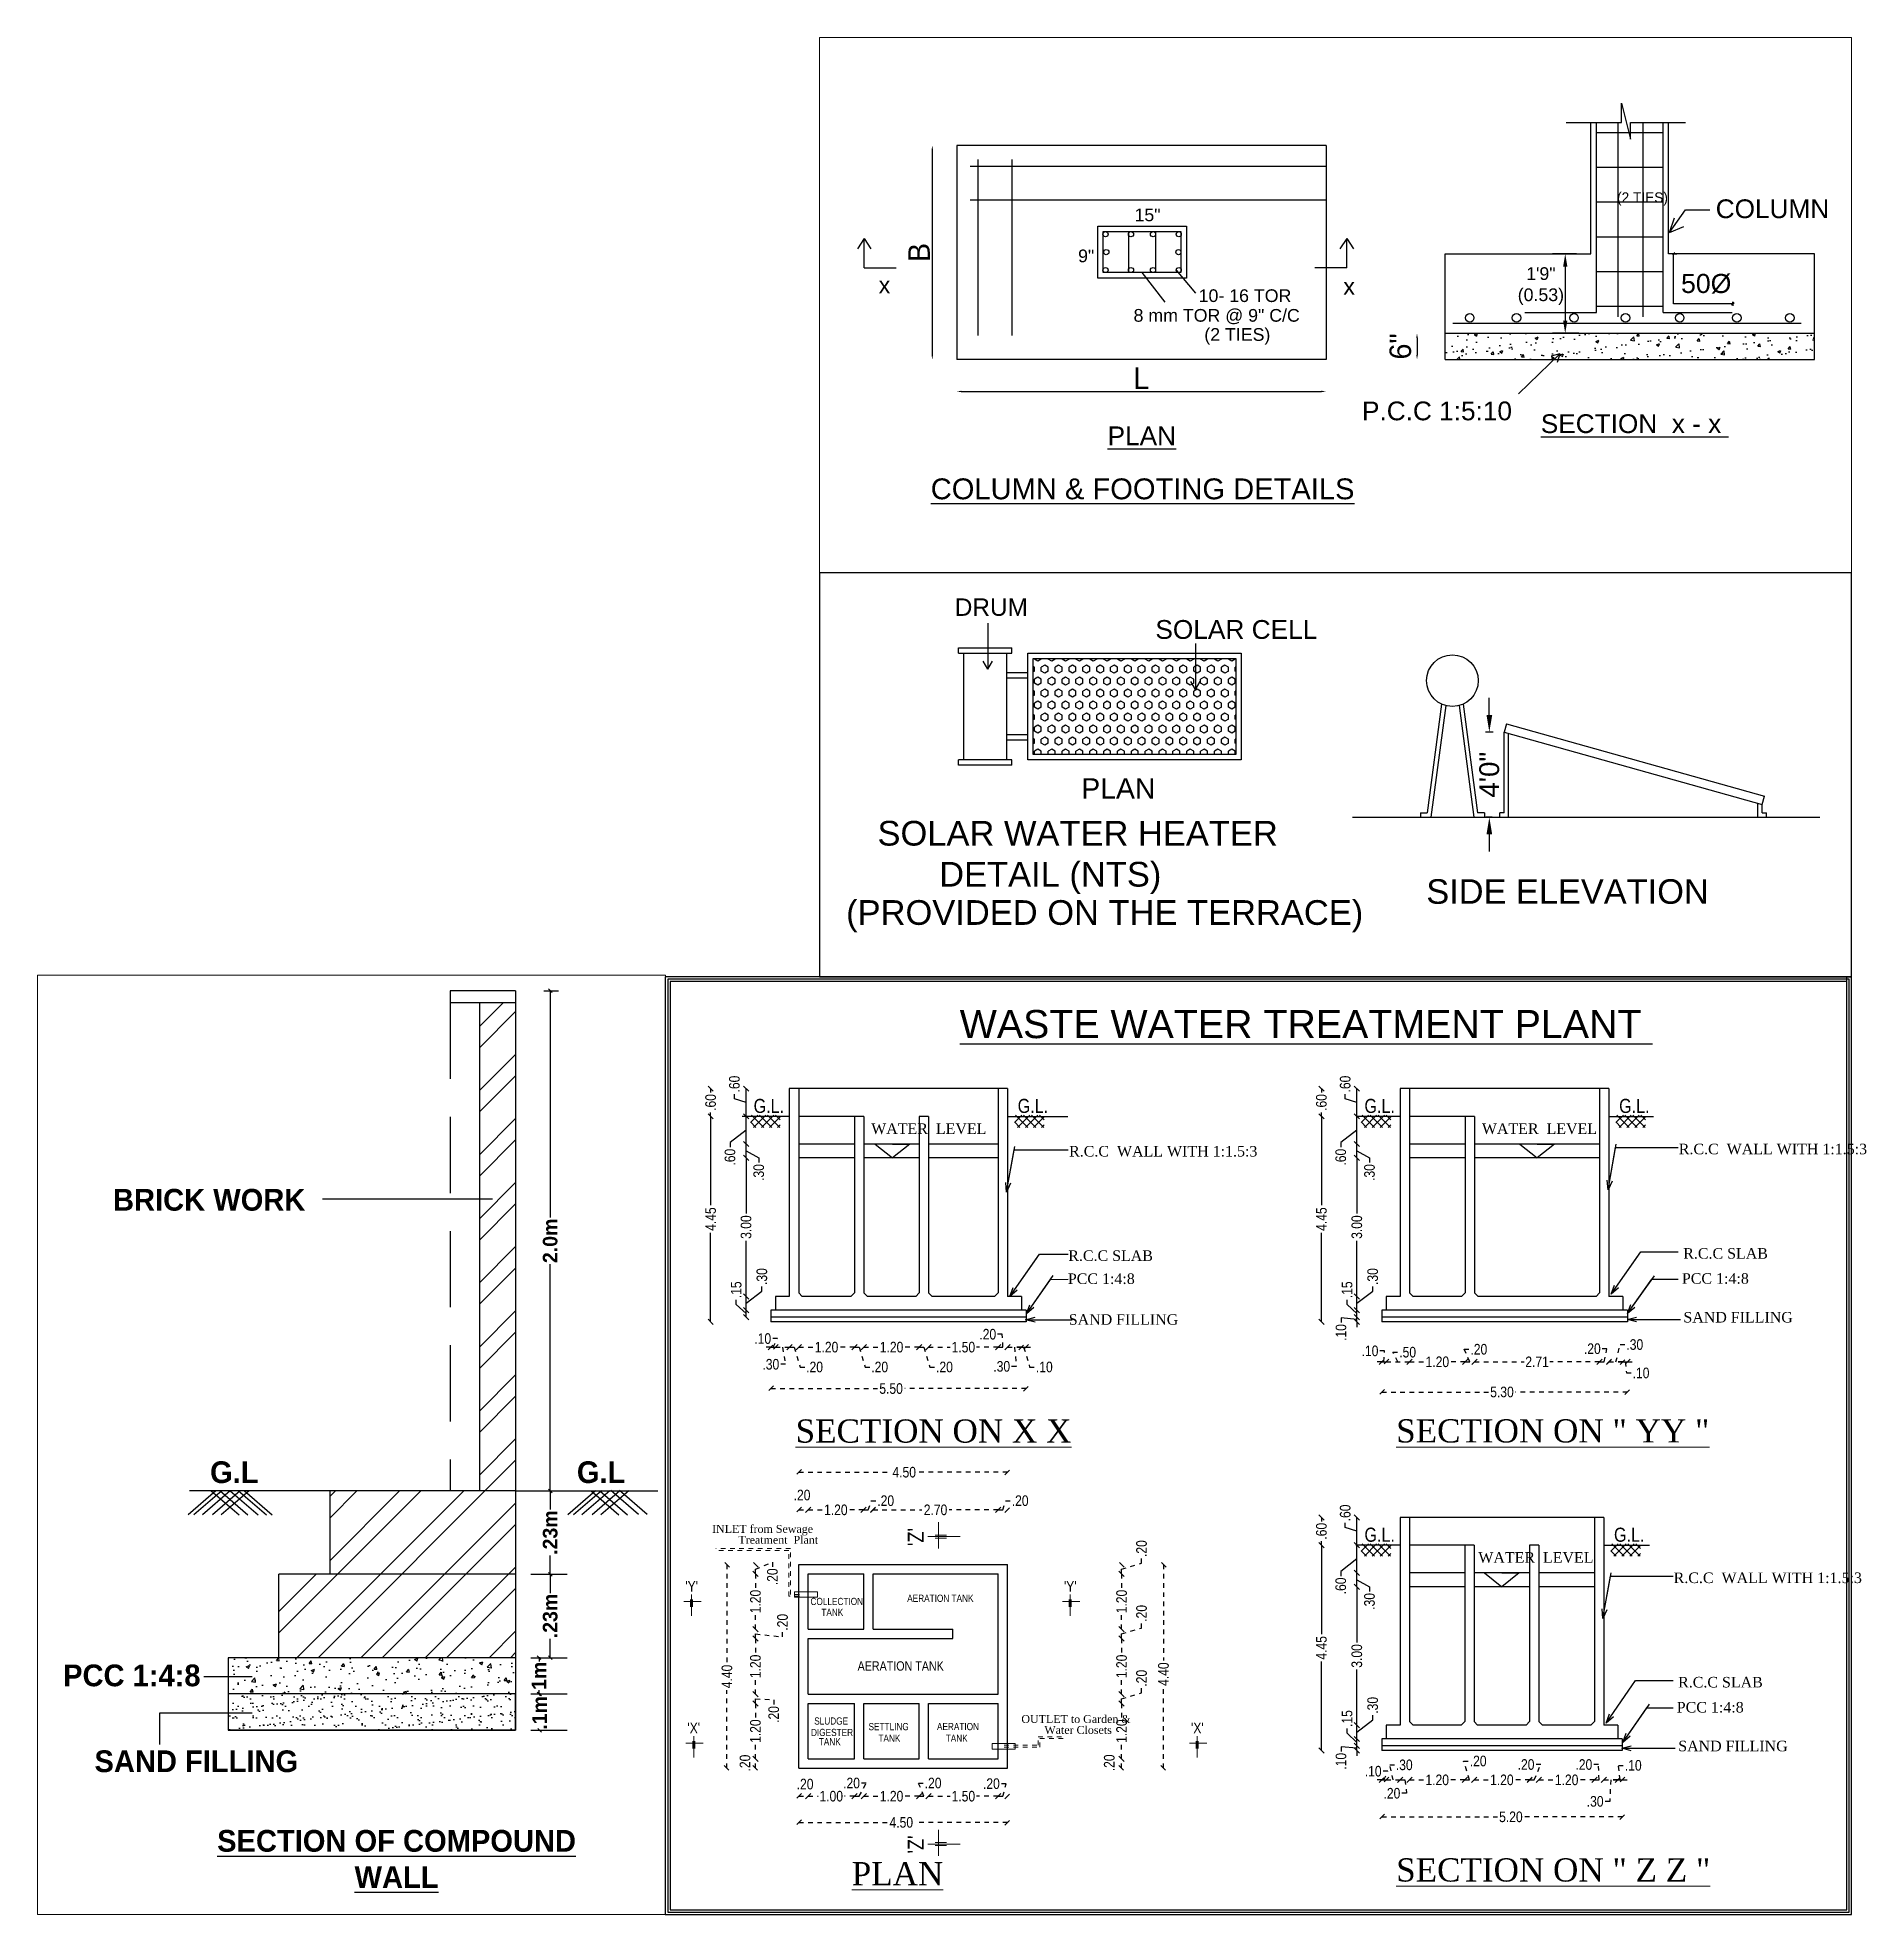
# Model space of a CAD drawing. Header units: metres. Extents: x 3396 to 3562, y 2179 to 2331.
# Drawn here: x 3522.45 to 3561.8, y 2251.13 to 2291.51 of the extents above; entities that cross this region are included whole.
import ezdxf

# ---------------------------------------------------------------- set-up
doc = ezdxf.new("R2010")
doc.units = ezdxf.units.M
doc.header["$PDMODE"] = 34
doc.linetypes.add('CENTER', pattern=[2, 1.25, -0.25, 0.25, -0.25])
doc.linetypes.add('HIDDEN', pattern=[0.375, 0.25, -0.125])
for name, color, linetype in [('BLK_2_LVL_0_FRONT_SETBACK', 2, 'Continuous'), ('JOINERY', 1, 'Continuous'), ('PLINTH BEAM', 7, 'Continuous'), ('tex', 3, 'Continuous'), ('WALL', 1, 'Continuous')]:
    doc.layers.add(name, color=color, linetype=linetype)
for name, color, linetype, lineweight in [('DIM', 140, 'Continuous', 15), ('elev', 144, 'Continuous', 13), ('GRID', 252, 'CENTER', 5), ('Line', 3, 'Continuous', 18), ('text', 7, 'Continuous', 5)]:
    doc.layers.add(name, color=color, linetype=linetype, lineweight=lineweight)
doc.styles.add('bold', font='GOTHICB.TTF')
doc.styles.add('BOUND1', font='times.ttf')
doc.styles.add('HANDWRITE', font='ARIALN.TTF')
doc.styles.add('outer', font='BKANT.TTF')
doc.styles.add('ram', font='romai___.ttf')
doc.styles.add('regular', font='arial.ttf')
doc.styles.get("Standard").update_dxf_attribs({"font": 'arial.ttf'})
doc.dimstyles.new('APP', dxfattribs={"dimscale": 0, "dimtxt": 9, "dimasz": 4.5, "dimexe": 0.18, "dimexo": 0.0625, "dimgap": 2, "dimtad": 0, "dimlfac": 0.0254, "dimzin": 4, "dimdsep": 46, "dimtxsty": 'HANDWRITE', "dimblk1": 'OBLIQUE', "dimblk2": 'OBLIQUE', "dimsah": 1, "dimcen": 0.09, "dimse1": 1, "dimse2": 1, "dimadec": 0, "dimazin": 0, "dimtfac": 1, "dimtmove": 0, "dimatfit": 3, "dimldrblk": 'OBLIQUE', "dimfxl": 0, "dimtolj": 1, "dimtzin": 0, "dimarcsym": 0})
doc.dimstyles.new('Banu', dxfattribs={"dimtxt": 0.35, "dimasz": 0.23, "dimexe": 1, "dimexo": 1, "dimgap": 0.1, "dimtad": 0, "dimzin": 1, "dimdsep": 46, "dimtxsty": 'outer', "dimcen": 0.15, "dimdle": 1, "dimse1": 1, "dimse2": 1, "dimclrt": 7, "dimadec": 0, "dimazin": 0, "dimtfac": 1, "dimtix": 1, "dimtmove": 1, "dimatfit": 0, "dimfxl": 0, "dimtolj": 1, "dimtzin": 0, "dimarcsym": 0})
doc.dimstyles.new('Meter-1', dxfattribs={"dimscale": 0, "dimtxt": 60, "dimasz": 18, "dimexe": 0.18, "dimexo": 0.0625, "dimgap": 2, "dimtad": 0, "dimlfac": 0.0254, "dimzin": 4, "dimdsep": 46, "dimtxsty": 'bold', "dimblk1": 'OBLIQUE', "dimblk2": 'OBLIQUE', "dimsah": 1, "dimcen": 0.05, "dimclrd": 5, "dimclre": 5, "dimclrt": 6, "dimadec": 0, "dimazin": 0, "dimtfac": 1, "dimtmove": 0, "dimatfit": 3, "dimldrblk": 'OBLIQUE', "dimfxl": 0, "dimtolj": 1, "dimtzin": 0, "dimarcsym": 0})

# ---------------------------------------------------------------- blocks, each defined once
blk = doc.blocks.new('_Oblique')
at = {"color": 0, "linetype": 'ByBlock', "lineweight": -2}
blk.add_line((-0.5, -0.5), (0.5, 0.5), dxfattribs=at)
blk = doc.blocks.new('*D217')
at = {"layer": 'Defpoints', "color": 0, "linetype": 'ByBlock', "ltscale": 15}
for p in [(4.888, -13.278), (7.632, -13.278), (7.315, -15.064)]:
    blk.add_point(p, dxfattribs=at)
at = {"layer": 'PLINTH BEAM', "color": 5, "linetype": 'Continuous', "lineweight": -2, "ltscale": 15}
for p, q in [((7.572, -13.278), (7.633, -13.278)), ((7.632, -13.278), (7.632, -13.359)), ((7.572, -15.064), (7.633, -15.064)), ((7.632, -15.064), (7.632, -15.06))]:
    blk.add_line(p, q, dxfattribs=at)
at = {"layer": 'PLINTH BEAM', "color": 5, "linetype": 'ByBlock', "lineweight": -2, "ltscale": 15, "xscale": 0.18, "yscale": 0.18, "zscale": 0.18}
for p, rotation in [((7.632, -13.278), 90), ((7.632, -15.064), 270)]:
    blk.add_blockref('_Oblique', p, dxfattribs=dict(at, rotation=rotation))
at = {"layer": 'PLINTH BEAM', "color": 6, "linetype": 'ByBlock', "lineweight": 25, "ltscale": 15, "insert": (7.632, -14.21), "char_height": 0.72, "attachment_point": 5, "rotation": 90, "style": 'bold'}
blk.add_mtext('\\A1;.1m', dxfattribs=at)
blk = doc.blocks.new('*D218')
at = {"layer": 'Defpoints', "color": 0, "linetype": 'ByBlock', "ltscale": 15}
for p in [(7.872, -7.382), (8.157, -7.382), (7.872, -11.491)]:
    blk.add_point(p, dxfattribs=at)
at = {"layer": 'PLINTH BEAM', "color": 5, "linetype": 'Continuous', "lineweight": -2, "ltscale": 15}
for p, q in [((8.097, -7.382), (8.159, -7.382)), ((8.157, -7.382), (8.157, -8.305)), ((8.157, -11.491), (8.157, -10.567)), ((8.097, -11.491), (8.159, -11.491))]:
    blk.add_line(p, q, dxfattribs=at)
at = {"layer": 'PLINTH BEAM', "color": 5, "linetype": 'ByBlock', "lineweight": -2, "ltscale": 15, "xscale": 0.18, "yscale": 0.18, "zscale": 0.18}
for p, rotation in [((8.157, -7.382), 90), ((8.157, -11.491), 270)]:
    blk.add_blockref('_Oblique', p, dxfattribs=dict(at, rotation=rotation))
at = {"layer": 'PLINTH BEAM', "color": 6, "linetype": 'ByBlock', "lineweight": 25, "ltscale": 15, "insert": (8.157, -9.436), "char_height": 0.72, "attachment_point": 5, "rotation": 90, "style": 'bold'}
blk.add_mtext('\\A1;.23m', dxfattribs=at)
blk = doc.blocks.new('*D214')
at = {"layer": 'Defpoints', "color": 0, "linetype": 'ByBlock', "ltscale": 15}
for p in [(7.872, -3.272), (8.157, -3.272), (7.872, -7.382)]:
    blk.add_point(p, dxfattribs=at)
at = {"layer": 'PLINTH BEAM', "color": 5, "linetype": 'Continuous', "lineweight": -2, "ltscale": 15}
for p, q in [((8.097, -3.272), (8.159, -3.272)), ((8.157, -3.272), (8.157, -4.196)), ((8.157, -7.382), (8.157, -6.458)), ((8.097, -7.382), (8.159, -7.382))]:
    blk.add_line(p, q, dxfattribs=at)
at = {"layer": 'PLINTH BEAM', "color": 5, "linetype": 'ByBlock', "lineweight": -2, "ltscale": 15, "xscale": 0.18, "yscale": 0.18, "zscale": 0.18}
for p, rotation in [((8.157, -3.272), 90), ((8.157, -7.382), 270)]:
    blk.add_blockref('_Oblique', p, dxfattribs=dict(at, rotation=rotation))
at = {"layer": 'PLINTH BEAM', "color": 6, "linetype": 'ByBlock', "lineweight": 25, "ltscale": 15, "insert": (8.157, -5.327), "char_height": 0.72, "attachment_point": 5, "rotation": 90, "style": 'bold'}
blk.add_mtext('\\A1;.23m', dxfattribs=at)
blk = doc.blocks.new('*D215')
at = {"layer": 'Defpoints', "color": 0, "linetype": 'ByBlock', "ltscale": 15}
for p in [(7.872, 21.37), (8.157, 21.37), (7.872, -3.272)]:
    blk.add_point(p, dxfattribs=at)
at = {"layer": 'PLINTH BEAM', "color": 5, "linetype": 'Continuous', "lineweight": -2, "ltscale": 15}
for p, q in [((8.097, 21.37), (8.159, 21.37)), ((8.157, 21.37), (8.157, 10.201)), ((8.157, -3.272), (8.157, 7.897)), ((8.097, -3.272), (8.159, -3.272))]:
    blk.add_line(p, q, dxfattribs=at)
at = {"layer": 'PLINTH BEAM', "color": 5, "linetype": 'ByBlock', "lineweight": -2, "ltscale": 15, "xscale": 0.18, "yscale": 0.18, "zscale": 0.18}
for p, rotation in [((8.157, 21.37), 90), ((8.157, -3.272), 270)]:
    blk.add_blockref('_Oblique', p, dxfattribs=dict(at, rotation=rotation))
at = {"layer": 'PLINTH BEAM', "color": 6, "linetype": 'ByBlock', "lineweight": 25, "ltscale": 15, "insert": (8.157, 9.049), "char_height": 0.72, "attachment_point": 5, "rotation": 90, "style": 'bold'}
blk.add_mtext('\\A1;2.0m', dxfattribs=at)
blk = doc.blocks.new('*D216')
at = {"layer": 'Defpoints', "color": 0, "linetype": 'ByBlock', "ltscale": 15}
for p in [(8.16, -11.491), (7.604, -13.278), (8.16, -13.278)]:
    blk.add_point(p, dxfattribs=at)
at = {"layer": 'PLINTH BEAM', "color": 5, "linetype": 'Continuous', "lineweight": -2, "ltscale": 15}
for p, q in [((7.664, -11.491), (7.603, -11.491)), ((7.604, -11.491), (7.604, -11.685)), ((7.664, -13.278), (7.603, -13.278)), ((7.604, -13.278), (7.604, -13.083))]:
    blk.add_line(p, q, dxfattribs=at)
at = {"layer": 'PLINTH BEAM', "color": 5, "linetype": 'ByBlock', "lineweight": -2, "ltscale": 15, "xscale": 0.18, "yscale": 0.18, "zscale": 0.18}
for p, rotation in [((7.604, -11.491), 90), ((7.604, -13.278), 270)]:
    blk.add_blockref('_Oblique', p, dxfattribs=dict(at, rotation=rotation))
at = {"layer": 'PLINTH BEAM', "color": 6, "linetype": 'ByBlock', "lineweight": 25, "ltscale": 15, "insert": (7.604, -12.384), "char_height": 0.72, "attachment_point": 5, "rotation": 90, "style": 'bold'}
blk.add_mtext('\\A1;1m', dxfattribs=at)
blk = doc.blocks.new('A$C73E90540')
h = blk.add_hatch()
h.set_pattern_fill('HEX', color=11, scale=0.942231, angle=90, style=0)
h.set_pattern_definition([(90, (185.0122, -416.7472), (-0.20399896, 0), [0.11777886, -0.23555771]), (210, (185.0122, -416.7472), (0.10199948, -0.17666828), [0.11777886, -0.23555771]), (150, (185.0122, -416.62943), (-0.10199948, -0.17666828), [0.11777886, -0.23555771])])
h.paths.add_polyline_path([(-4.842, 0.787), (-4.842, 3.614), (-10.809, 3.614), (-10.809, 0.787)])
for p, q in [((-12.143, 4.657), (-12.143, 3.302)), ((-13.008, 3.771), (-13.008, 3.928)), ((-13.008, 3.928), (-11.438, 3.928)), ((-11.438, 3.771), (-11.438, 3.928)), ((-6.033, 4.055), (-6.033, 2.7)), ((-13.008, 3.771), (-11.438, 3.771)), ((-12.851, 0.63), (-12.851, 3.771)), ((-12.143, 3.302), (-12.281, 3.536)), ((-12.143, 3.302), (-12.006, 3.536)), ((-11.595, 3.771), (-11.595, 0.63)), ((-10.967, 3.771), (-4.685, 3.771)), ((-10.967, 0.63), (-10.967, 3.771)), ((-10.809, 3.614), (-4.842, 3.614)), ((-10.809, 0.787), (-10.809, 3.614)), ((-4.842, 3.614), (-4.842, 0.787)), ((-4.685, 3.771), (-4.685, 0.63)), ((-10.967, 3.191), (-11.595, 3.191)), ((-10.967, 3.034), (-11.595, 3.034)), ((-6.033, 2.7), (-6.17, 2.934)), ((-6.033, 2.7), (-5.895, 2.934)), ((1.218, 2.272), (0.793, -0.935)), ((1.339, 2.228), (0.904, -1.062)), ((1.732, 2.228), (2.168, -1.062)), ((1.854, 2.272), (2.279, -0.935)), ((2.623, 1.952), (2.623, 2.459)), ((3.124, 1.689), (3.056, 1.445)), ((3.124, 1.689), (10.725, -0.439)), ((-10.967, 1.366), (-11.595, 1.366)), ((-10.967, 1.209), (-11.595, 1.209)), ((2.739, 1.445), (2.512, 1.445)), ((3.056, 1.445), (10.657, -0.683)), ((3.056, -0.935), (3.056, 1.445)), ((3.183, -1.062), (3.183, 1.41)), ((-13.008, 0.473), (-13.008, 0.63)), ((-11.438, 0.63), (-13.008, 0.63)), ((-11.438, 0.473), (-11.438, 0.63)), ((-4.685, 0.63), (-10.967, 0.63)), ((-4.842, 0.787), (-10.809, 0.787)), ((-11.438, 0.473), (-13.008, 0.473)), ((10.657, -0.683), (10.725, -0.439)), ((-1.408, -1.062), (12.33, -1.062)), ((0.591, -0.935), (0.793, -0.935)), ((0.591, -0.935), (0.591, -1.062)), ((2.481, -0.935), (2.279, -0.935)), ((2.481, -0.935), (2.481, -1.062)), ((2.711, -1.062), (2.516, -1.062)), ((3.056, -0.935), (2.929, -0.935)), ((2.929, -1.062), (2.929, -0.935)), ((10.53, -1.062), (10.53, -0.647)), ((10.657, -0.935), (10.657, -0.683)), ((10.657, -0.935), (10.783, -0.935)), ((10.783, -1.062), (10.783, -0.935)), ((10.82, -1.062), (12.359, -1.062)), ((2.623, -1.569), (2.623, -2.075))]:
    blk.add_line(p, q)
blk.add_circle((1.536, 2.963), 0.76)
for points in [[(2.539, 1.952), (2.708, 1.952), (2.623, 1.445)], [(2.539, -1.569), (2.708, -1.569), (2.623, -1.062)]]:
    blk.add_solid(points)
at = {"layer": 'WALL'}
blk.add_lwpolyline([(-17.105, -5.758), (13.291, -5.758), (13.291, 6.141), (-17.105, 6.141)], close=True, dxfattribs=at)
at = {"style": 'regular'}
for s, height, p in [('DRUM', 0.5138, (-13.121, 4.871)), ('SOLAR CELL', 0.5536, (-7.213, 4.193)), ('PLAN', 0.5983, (-9.395, -0.512)), ('SOLAR WATER HEATER', 0.72686, (-15.397, -1.896)), ('DETAIL (NTS)', 0.72686, (-13.581, -3.104)), ('SIDE ELEVATION', 0.72396, (0.767, -3.611)), ('(PROVIDED ON THE TERRACE)', 0.72686, (-16.321, -4.231))]:
    blk.add_text(s, height=height, dxfattribs=at).set_placement(p)
at = {"insert": (2.623, 0.192), "char_height": 0.5827, "attachment_point": 5, "rotation": 90, "style": 'regular'}
blk.add_mtext('4\'0"', dxfattribs=at)
blk = doc.blocks.new('*D82')
at = {"layer": 'Defpoints', "color": 0}
for p in [(315739.3, -10581.4), (315749.3, -10581.4), (315749.3, -10587.3)]:
    blk.add_point(p, dxfattribs=at)
at = {"layer": 'DIM', "color": 0, "lineweight": -2}
for p, q in [((315730.9, -10576.5), (315730.9, -10572.5)), ((315739.3, -10584.3), (315730.9, -10576.5)), ((315739.3, -10587.3), (315739.3, -10581.4))]:
    blk.add_line(p, q, dxfattribs=at)
at = {"layer": 'DIM', "color": 0, "lineweight": -2, "xscale": 4.5, "yscale": 4.5, "zscale": 4.5}
for p, rotation in [((315739.3, -10581.4), 90), ((315739.3, -10587.3), 270)]:
    blk.add_blockref('_Oblique', p, dxfattribs=dict(at, rotation=rotation))
at = {"layer": 'DIM', "color": 0, "insert": (315730.9, -10564), "char_height": 9, "attachment_point": 5, "rotation": 90, "style": 'HANDWRITE'}
blk.add_mtext('\\A1;.15', dxfattribs=at)
blk = doc.blocks.new('*D83')
at = {"layer": 'Defpoints', "color": 0}
for p in [(315739.3, -10569.6), (315753.3, -10569.6), (315749.3, -10581.4)]:
    blk.add_point(p, dxfattribs=at)
at = {"layer": 'DIM', "color": 0, "lineweight": -2}
for p, q in [((315739.3, -10575.5), (315752.8, -10565.1)), ((315739.3, -10581.4), (315739.3, -10569.6)), ((315752.8, -10565.1), (315752.8, -10561.1))]:
    blk.add_line(p, q, dxfattribs=at)
at = {"layer": 'DIM', "color": 0, "lineweight": -2, "xscale": 4.5, "yscale": 4.5, "zscale": 4.5}
for p, rotation in [((315739.3, -10569.6), 90), ((315739.3, -10581.4), 270)]:
    blk.add_blockref('_Oblique', p, dxfattribs=dict(at, rotation=rotation))
at = {"layer": 'DIM', "color": 0, "insert": (315752.8, -10552.7), "char_height": 9, "attachment_point": 5, "rotation": 90, "style": 'HANDWRITE'}
blk.add_mtext('\\A1;.30', dxfattribs=at)
blk = doc.blocks.new('*D84')
at = {"layer": 'Defpoints', "color": 0}
for p in [(315739.3, -10451.5), (315773.1, -10451.5), (315753.3, -10569.6)]:
    blk.add_point(p, dxfattribs=at)
at = {"layer": 'DIM', "color": 0, "lineweight": -2}
for p, q in [((315739.3, -10451.5), (315739.3, -10499)), ((315739.3, -10569.6), (315739.3, -10522.1))]:
    blk.add_line(p, q, dxfattribs=at)
at = {"layer": 'DIM', "color": 0, "lineweight": -2, "xscale": 4.5, "yscale": 4.5, "zscale": 4.5}
for p, rotation in [((315739.3, -10451.5), 90), ((315739.3, -10569.6), 270)]:
    blk.add_blockref('_Oblique', p, dxfattribs=dict(at, rotation=rotation))
at = {"layer": 'DIM', "color": 0, "insert": (315739.3, -10510.5), "char_height": 9, "attachment_point": 5, "rotation": 90, "style": 'HANDWRITE'}
blk.add_mtext('\\A1;3.00', dxfattribs=at)
blk = doc.blocks.new('*D85')
at = {"layer": 'Defpoints', "color": 0}
for p in [(315739.3, -10439.7), (315773.1, -10439.7), (315773.1, -10451.5)]:
    blk.add_point(p, dxfattribs=at)
at = {"layer": 'DIM', "color": 0, "lineweight": -2}
for p, q in [((315739.3, -10451.5), (315739.3, -10439.7)), ((315739.3, -10445.6), (315750.1, -10451.6)), ((315750.1, -10451.6), (315750.1, -10455.6))]:
    blk.add_line(p, q, dxfattribs=at)
at = {"layer": 'DIM', "color": 0, "lineweight": -2, "xscale": 4.5, "yscale": 4.5, "zscale": 4.5}
for p, rotation in [((315739.3, -10439.7), 90), ((315739.3, -10451.5), 270)]:
    blk.add_blockref('_Oblique', p, dxfattribs=dict(at, rotation=rotation))
at = {"layer": 'DIM', "color": 0, "insert": (315750.1, -10464), "char_height": 9, "attachment_point": 5, "rotation": 90, "style": 'HANDWRITE'}
blk.add_mtext('\\A1;.30', dxfattribs=at)
blk = doc.blocks.new('*D86')
at = {"layer": 'Defpoints', "color": 0}
for p in [(315739.3, -10416.1), (315773.1, -10416.1), (315773.1, -10439.7)]:
    blk.add_point(p, dxfattribs=at)
at = {"layer": 'DIM', "color": 0, "lineweight": -2}
for p, q in [((315739.3, -10427.9), (315725.6, -10438.5)), ((315739.3, -10439.7), (315739.3, -10416.1)), ((315725.6, -10438.5), (315725.6, -10442.5))]:
    blk.add_line(p, q, dxfattribs=at)
at = {"layer": 'DIM', "color": 0, "lineweight": -2, "xscale": 4.5, "yscale": 4.5, "zscale": 4.5}
for p, rotation in [((315739.3, -10416.1), 90), ((315739.3, -10439.7), 270)]:
    blk.add_blockref('_Oblique', p, dxfattribs=dict(at, rotation=rotation))
at = {"layer": 'DIM', "color": 0, "insert": (315725.6, -10450.9), "char_height": 9, "attachment_point": 5, "rotation": 90, "style": 'HANDWRITE'}
blk.add_mtext('\\A1;.60', dxfattribs=at)
blk = doc.blocks.new('*D87')
at = {"layer": 'Defpoints', "color": 0}
for p in [(315739.3, -10392.5), (315773.1, -10392.5), (315773.1, -10416.1)]:
    blk.add_point(p, dxfattribs=at)
at = {"layer": 'DIM', "color": 0, "lineweight": -2}
for p, q in [((315729.4, -10401.1), (315729.4, -10397.1)), ((315739.3, -10416.1), (315739.3, -10392.5)), ((315739.3, -10404.3), (315729.4, -10401.1))]:
    blk.add_line(p, q, dxfattribs=at)
at = {"layer": 'DIM', "color": 0, "lineweight": -2, "xscale": 4.5, "yscale": 4.5, "zscale": 4.5}
for p, rotation in [((315739.3, -10392.5), 90), ((315739.3, -10416.1), 270)]:
    blk.add_blockref('_Oblique', p, dxfattribs=dict(at, rotation=rotation))
at = {"layer": 'DIM', "color": 0, "insert": (315729.4, -10388.6), "char_height": 9, "attachment_point": 5, "rotation": 90, "style": 'HANDWRITE'}
blk.add_mtext('\\A1;.60', dxfattribs=at)
blk = doc.blocks.new('*D169')
at = {"layer": 'Defpoints', "color": 0}
for p in [(315709.1, -10416.1), (315776.2, -10416.1), (315760.4, -10591.2)]:
    blk.add_point(p, dxfattribs=at)
at = {"layer": 'DIM', "color": 0, "lineweight": -2}
for p, q in [((315709.1, -10416.1), (315709.1, -10491.9)), ((315709.1, -10591.2), (315709.1, -10515.4))]:
    blk.add_line(p, q, dxfattribs=at)
at = {"layer": 'DIM', "color": 0, "lineweight": -2, "xscale": 4.5, "yscale": 4.5, "zscale": 4.5}
for p, rotation in [((315709.1, -10416.1), 90), ((315709.1, -10591.2), 270)]:
    blk.add_blockref('_Oblique', p, dxfattribs=dict(at, rotation=rotation))
at = {"layer": 'DIM', "color": 0, "insert": (315709.1, -10503.7), "char_height": 9, "attachment_point": 5, "rotation": 90, "style": 'HANDWRITE'}
blk.add_mtext('\\A1;4.45', dxfattribs=at)
blk = doc.blocks.new('*D170')
at = {"layer": 'Defpoints', "color": 0}
for p in [(315709.1, -10392.5), (315776.2, -10392.5), (315776.2, -10416.1)]:
    blk.add_point(p, dxfattribs=at)
at = {"layer": 'DIM', "color": 0, "lineweight": -2}
for p, q in [((315709.1, -10392.5), (315709.1, -10395.9)), ((315709.1, -10416.1), (315709.1, -10412.7))]:
    blk.add_line(p, q, dxfattribs=at)
at = {"layer": 'DIM', "color": 0, "lineweight": -2, "xscale": 4.5, "yscale": 4.5, "zscale": 4.5}
for p, rotation in [((315709.1, -10392.5), 90), ((315709.1, -10416.1), 270)]:
    blk.add_blockref('_Oblique', p, dxfattribs=dict(at, rotation=rotation))
at = {"layer": 'DIM', "color": 0, "insert": (315709.1, -10404.3), "char_height": 9, "attachment_point": 5, "rotation": 90, "style": 'HANDWRITE'}
blk.add_mtext('\\A1;.60', dxfattribs=at)
blk = doc.blocks.new('*D88')
at = {"layer": 'Defpoints', "color": 0}
for p in [(316259.9, -10587.3), (316270, -10587.3), (316270, -10591.2)]:
    blk.add_point(p, dxfattribs=at)
at = {"layer": 'DIM', "color": 0, "lineweight": -2}
for p, q in [((316259.9, -10589.2), (316246.4, -10587.9)), ((316246.4, -10587.9), (316246.4, -10591.9)), ((316259.9, -10587.3), (316259.9, -10582.8)), ((316259.9, -10591.2), (316259.9, -10587.3)), ((316259.9, -10591.2), (316259.9, -10587.3)), ((316259.9, -10591.2), (316259.9, -10595.7))]:
    blk.add_line(p, q, dxfattribs=at)
at = {"layer": 'DIM', "color": 0, "lineweight": -2, "xscale": 4.5, "yscale": 4.5, "zscale": 4.5}
for p, rotation in [((316259.9, -10587.3), 270), ((316259.9, -10591.2), 90)]:
    blk.add_blockref('_Oblique', p, dxfattribs=dict(at, rotation=rotation))
at = {"layer": 'DIM', "color": 0, "insert": (316246.4, -10600.4), "char_height": 9, "attachment_point": 5, "rotation": 90, "style": 'HANDWRITE'}
blk.add_mtext('\\A1;.10', dxfattribs=at)
blk = doc.blocks.new('*D89')
at = {"layer": 'Defpoints', "color": 0}
for p in [(316259.9, -10581.4), (316270, -10581.4), (316270, -10587.3)]:
    blk.add_point(p, dxfattribs=at)
at = {"layer": 'DIM', "color": 0, "lineweight": -2}
for p, q in [((316251.6, -10576.5), (316251.6, -10572.5)), ((316259.9, -10584.3), (316251.6, -10576.5)), ((316259.9, -10587.3), (316259.9, -10581.4))]:
    blk.add_line(p, q, dxfattribs=at)
at = {"layer": 'DIM', "color": 0, "lineweight": -2, "xscale": 4.5, "yscale": 4.5, "zscale": 4.5}
for p, rotation in [((316259.9, -10581.4), 90), ((316259.9, -10587.3), 270)]:
    blk.add_blockref('_Oblique', p, dxfattribs=dict(at, rotation=rotation))
at = {"layer": 'DIM', "color": 0, "insert": (316251.6, -10564), "char_height": 9, "attachment_point": 5, "rotation": 90, "style": 'HANDWRITE'}
blk.add_mtext('\\A1;.15', dxfattribs=at)
blk = doc.blocks.new('*D90')
at = {"layer": 'Defpoints', "color": 0}
for p in [(316259.9, -10569.6), (316273.9, -10569.6), (316270, -10581.4)]:
    blk.add_point(p, dxfattribs=at)
at = {"layer": 'DIM', "color": 0, "lineweight": -2}
for p, q in [((316259.9, -10575.5), (316273.4, -10565.1)), ((316259.9, -10581.4), (316259.9, -10569.6)), ((316273.4, -10565.1), (316273.4, -10561.1))]:
    blk.add_line(p, q, dxfattribs=at)
at = {"layer": 'DIM', "color": 0, "lineweight": -2, "xscale": 4.5, "yscale": 4.5, "zscale": 4.5}
for p, rotation in [((316259.9, -10569.6), 90), ((316259.9, -10581.4), 270)]:
    blk.add_blockref('_Oblique', p, dxfattribs=dict(at, rotation=rotation))
at = {"layer": 'DIM', "color": 0, "insert": (316273.4, -10552.7), "char_height": 9, "attachment_point": 5, "rotation": 90, "style": 'HANDWRITE'}
blk.add_mtext('\\A1;.30', dxfattribs=at)
blk = doc.blocks.new('*D91')
at = {"layer": 'Defpoints', "color": 0}
for p in [(316259.9, -10451.5), (316293.7, -10451.5), (316273.9, -10569.6)]:
    blk.add_point(p, dxfattribs=at)
at = {"layer": 'DIM', "color": 0, "lineweight": -2}
for p, q in [((316259.9, -10451.5), (316259.9, -10499)), ((316259.9, -10569.6), (316259.9, -10522.1))]:
    blk.add_line(p, q, dxfattribs=at)
at = {"layer": 'DIM', "color": 0, "lineweight": -2, "xscale": 4.5, "yscale": 4.5, "zscale": 4.5}
for p, rotation in [((316259.9, -10451.5), 90), ((316259.9, -10569.6), 270)]:
    blk.add_blockref('_Oblique', p, dxfattribs=dict(at, rotation=rotation))
at = {"layer": 'DIM', "color": 0, "insert": (316259.9, -10510.5), "char_height": 9, "attachment_point": 5, "rotation": 90, "style": 'HANDWRITE'}
blk.add_mtext('\\A1;3.00', dxfattribs=at)
blk = doc.blocks.new('*D92')
at = {"layer": 'Defpoints', "color": 0}
for p in [(316259.9, -10439.7), (316293.7, -10439.7), (316293.7, -10451.5)]:
    blk.add_point(p, dxfattribs=at)
at = {"layer": 'DIM', "color": 0, "lineweight": -2}
for p, q in [((316259.9, -10451.5), (316259.9, -10439.7)), ((316259.9, -10445.6), (316270.7, -10451.6)), ((316270.7, -10451.6), (316270.7, -10455.6))]:
    blk.add_line(p, q, dxfattribs=at)
at = {"layer": 'DIM', "color": 0, "lineweight": -2, "xscale": 4.5, "yscale": 4.5, "zscale": 4.5}
for p, rotation in [((316259.9, -10439.7), 90), ((316259.9, -10451.5), 270)]:
    blk.add_blockref('_Oblique', p, dxfattribs=dict(at, rotation=rotation))
at = {"layer": 'DIM', "color": 0, "insert": (316270.7, -10464), "char_height": 9, "attachment_point": 5, "rotation": 90, "style": 'HANDWRITE'}
blk.add_mtext('\\A1;.30', dxfattribs=at)
blk = doc.blocks.new('*D93')
at = {"layer": 'Defpoints', "color": 0}
for p in [(316259.9, -10416.1), (316293.7, -10416.1), (316293.7, -10439.7)]:
    blk.add_point(p, dxfattribs=at)
at = {"layer": 'DIM', "color": 0, "lineweight": -2}
for p, q in [((316259.9, -10427.9), (316246.2, -10438.5)), ((316259.9, -10439.7), (316259.9, -10416.1)), ((316246.2, -10438.5), (316246.2, -10442.5))]:
    blk.add_line(p, q, dxfattribs=at)
at = {"layer": 'DIM', "color": 0, "lineweight": -2, "xscale": 4.5, "yscale": 4.5, "zscale": 4.5}
for p, rotation in [((316259.9, -10416.1), 90), ((316259.9, -10439.7), 270)]:
    blk.add_blockref('_Oblique', p, dxfattribs=dict(at, rotation=rotation))
at = {"layer": 'DIM', "color": 0, "insert": (316246.2, -10450.9), "char_height": 9, "attachment_point": 5, "rotation": 90, "style": 'HANDWRITE'}
blk.add_mtext('\\A1;.60', dxfattribs=at)
blk = doc.blocks.new('*D94')
at = {"layer": 'Defpoints', "color": 0}
for p in [(316259.9, -10392.5), (316293.7, -10392.5), (316293.7, -10416.1)]:
    blk.add_point(p, dxfattribs=at)
at = {"layer": 'DIM', "color": 0, "lineweight": -2}
for p, q in [((316250, -10401.1), (316250, -10397.1)), ((316259.9, -10416.1), (316259.9, -10392.5)), ((316259.9, -10404.3), (316250, -10401.1))]:
    blk.add_line(p, q, dxfattribs=at)
at = {"layer": 'DIM', "color": 0, "lineweight": -2, "xscale": 4.5, "yscale": 4.5, "zscale": 4.5}
for p, rotation in [((316259.9, -10392.5), 90), ((316259.9, -10416.1), 270)]:
    blk.add_blockref('_Oblique', p, dxfattribs=dict(at, rotation=rotation))
at = {"layer": 'DIM', "color": 0, "insert": (316250, -10388.6), "char_height": 9, "attachment_point": 5, "rotation": 90, "style": 'HANDWRITE'}
blk.add_mtext('\\A1;.60', dxfattribs=at)
blk = doc.blocks.new('*D95')
at = {"layer": 'Defpoints', "color": 0}
for p in [(316229.7, -10416.1), (316296.8, -10416.1), (316281.1, -10591.2)]:
    blk.add_point(p, dxfattribs=at)
at = {"layer": 'DIM', "color": 0, "lineweight": -2}
for p, q in [((316229.7, -10416.1), (316229.7, -10491.9)), ((316229.7, -10591.2), (316229.7, -10515.4))]:
    blk.add_line(p, q, dxfattribs=at)
at = {"layer": 'DIM', "color": 0, "lineweight": -2, "xscale": 4.5, "yscale": 4.5, "zscale": 4.5}
for p, rotation in [((316229.7, -10416.1), 90), ((316229.7, -10591.2), 270)]:
    blk.add_blockref('_Oblique', p, dxfattribs=dict(at, rotation=rotation))
at = {"layer": 'DIM', "color": 0, "insert": (316229.7, -10503.7), "char_height": 9, "attachment_point": 5, "rotation": 90, "style": 'HANDWRITE'}
blk.add_mtext('\\A1;4.45', dxfattribs=at)
blk = doc.blocks.new('*D96')
at = {"layer": 'Defpoints', "color": 0}
for p in [(316229.7, -10392.5), (316296.8, -10392.5), (316296.8, -10416.1)]:
    blk.add_point(p, dxfattribs=at)
at = {"layer": 'DIM', "color": 0, "lineweight": -2}
for p, q in [((316229.7, -10392.5), (316229.7, -10395.9)), ((316229.7, -10416.1), (316229.7, -10412.7))]:
    blk.add_line(p, q, dxfattribs=at)
at = {"layer": 'DIM', "color": 0, "lineweight": -2, "xscale": 4.5, "yscale": 4.5, "zscale": 4.5}
for p, rotation in [((316229.7, -10392.5), 90), ((316229.7, -10416.1), 270)]:
    blk.add_blockref('_Oblique', p, dxfattribs=dict(at, rotation=rotation))
at = {"layer": 'DIM', "color": 0, "insert": (316229.7, -10404.3), "char_height": 9, "attachment_point": 5, "rotation": 90, "style": 'HANDWRITE'}
blk.add_mtext('\\A1;.60', dxfattribs=at)
blk = doc.blocks.new('*D97')
at = {"layer": 'Defpoints', "color": 0}
for p in [(316259.9, -10952.8), (316270, -10952.8), (316270, -10956.7)]:
    blk.add_point(p, dxfattribs=at)
at = {"layer": 'DIM', "color": 0, "lineweight": -2}
for p, q in [((316259.9, -10954.8), (316246.4, -10953.5)), ((316246.4, -10953.5), (316246.4, -10957.5)), ((316259.9, -10952.8), (316259.9, -10948.3)), ((316259.9, -10956.7), (316259.9, -10952.8)), ((316259.9, -10956.7), (316259.9, -10952.8)), ((316259.9, -10956.7), (316259.9, -10961.2))]:
    blk.add_line(p, q, dxfattribs=at)
at = {"layer": 'DIM', "color": 0, "lineweight": -2, "xscale": 4.5, "yscale": 4.5, "zscale": 4.5}
for p, rotation in [((316259.9, -10952.8), 270), ((316259.9, -10956.7), 90)]:
    blk.add_blockref('_Oblique', p, dxfattribs=dict(at, rotation=rotation))
at = {"layer": 'DIM', "color": 0, "insert": (316246.4, -10965.9), "char_height": 9, "attachment_point": 5, "rotation": 90, "style": 'HANDWRITE'}
blk.add_mtext('\\A1;.10', dxfattribs=at)
blk = doc.blocks.new('*D98')
at = {"layer": 'Defpoints', "color": 0}
for p in [(316259.9, -10946.9), (316270, -10946.9), (316270, -10952.8)]:
    blk.add_point(p, dxfattribs=at)
at = {"layer": 'DIM', "color": 0, "lineweight": -2}
for p, q in [((316251.6, -10942), (316251.6, -10938)), ((316259.9, -10949.8), (316251.6, -10942)), ((316259.9, -10952.8), (316259.9, -10946.9))]:
    blk.add_line(p, q, dxfattribs=at)
at = {"layer": 'DIM', "color": 0, "lineweight": -2, "xscale": 4.5, "yscale": 4.5, "zscale": 4.5}
for p, rotation in [((316259.9, -10946.9), 90), ((316259.9, -10952.8), 270)]:
    blk.add_blockref('_Oblique', p, dxfattribs=dict(at, rotation=rotation))
at = {"layer": 'DIM', "color": 0, "insert": (316251.6, -10929.5), "char_height": 9, "attachment_point": 5, "rotation": 90, "style": 'HANDWRITE'}
blk.add_mtext('\\A1;.15', dxfattribs=at)
blk = doc.blocks.new('*D99')
at = {"layer": 'Defpoints', "color": 0}
for p in [(316259.9, -10935.1), (316273.9, -10935.1), (316270, -10946.9)]:
    blk.add_point(p, dxfattribs=at)
at = {"layer": 'DIM', "color": 0, "lineweight": -2}
for p, q in [((316273.4, -10930.7), (316273.4, -10926.7)), ((316259.9, -10941), (316273.4, -10930.7)), ((316259.9, -10946.9), (316259.9, -10935.1))]:
    blk.add_line(p, q, dxfattribs=at)
at = {"layer": 'DIM', "color": 0, "lineweight": -2, "xscale": 4.5, "yscale": 4.5, "zscale": 4.5}
for p, rotation in [((316259.9, -10935.1), 90), ((316259.9, -10946.9), 270)]:
    blk.add_blockref('_Oblique', p, dxfattribs=dict(at, rotation=rotation))
at = {"layer": 'DIM', "color": 0, "insert": (316273.4, -10918.2), "char_height": 9, "attachment_point": 5, "rotation": 90, "style": 'HANDWRITE'}
blk.add_mtext('\\A1;.30', dxfattribs=at)
blk = doc.blocks.new('*D100')
at = {"layer": 'Defpoints', "color": 0}
for p in [(316259.9, -10817.1), (316293.7, -10817.1), (316273.9, -10935.1)]:
    blk.add_point(p, dxfattribs=at)
at = {"layer": 'DIM', "color": 0, "lineweight": -2}
for p, q in [((316259.9, -10817.1), (316259.9, -10864.5)), ((316259.9, -10935.1), (316259.9, -10887.6))]:
    blk.add_line(p, q, dxfattribs=at)
at = {"layer": 'DIM', "color": 0, "lineweight": -2, "xscale": 4.5, "yscale": 4.5, "zscale": 4.5}
for p, rotation in [((316259.9, -10817.1), 90), ((316259.9, -10935.1), 270)]:
    blk.add_blockref('_Oblique', p, dxfattribs=dict(at, rotation=rotation))
at = {"layer": 'DIM', "color": 0, "insert": (316259.9, -10876.1), "char_height": 9, "attachment_point": 5, "rotation": 90, "style": 'HANDWRITE'}
blk.add_mtext('\\A1;3.00', dxfattribs=at)
blk = doc.blocks.new('*D101')
at = {"layer": 'Defpoints', "color": 0}
for p in [(316259.9, -10805.2), (316293.7, -10805.2), (316293.7, -10817.1)]:
    blk.add_point(p, dxfattribs=at)
at = {"layer": 'DIM', "color": 0, "lineweight": -2}
for p, q in [((316259.9, -10817.1), (316259.9, -10805.2)), ((316259.9, -10811.1), (316270.7, -10817.1)), ((316270.7, -10817.1), (316270.7, -10821.1))]:
    blk.add_line(p, q, dxfattribs=at)
at = {"layer": 'DIM', "color": 0, "lineweight": -2, "xscale": 4.5, "yscale": 4.5, "zscale": 4.5}
for p, rotation in [((316259.9, -10805.2), 90), ((316259.9, -10817.1), 270)]:
    blk.add_blockref('_Oblique', p, dxfattribs=dict(at, rotation=rotation))
at = {"layer": 'DIM', "color": 0, "insert": (316270.7, -10829.6), "char_height": 9, "attachment_point": 5, "rotation": 90, "style": 'HANDWRITE'}
blk.add_mtext('\\A1;.30', dxfattribs=at)
blk = doc.blocks.new('*D102')
at = {"layer": 'Defpoints', "color": 0}
for p in [(316259.9, -10781.6), (316293.7, -10781.6), (316293.7, -10805.2)]:
    blk.add_point(p, dxfattribs=at)
at = {"layer": 'DIM', "color": 0, "lineweight": -2}
for p, q in [((316259.9, -10805.2), (316259.9, -10781.6)), ((316259.9, -10793.4), (316246.2, -10804)), ((316246.2, -10804), (316246.2, -10808))]:
    blk.add_line(p, q, dxfattribs=at)
at = {"layer": 'DIM', "color": 0, "lineweight": -2, "xscale": 4.5, "yscale": 4.5, "zscale": 4.5}
for p, rotation in [((316259.9, -10781.6), 90), ((316259.9, -10805.2), 270)]:
    blk.add_blockref('_Oblique', p, dxfattribs=dict(at, rotation=rotation))
at = {"layer": 'DIM', "color": 0, "insert": (316246.2, -10816.4), "char_height": 9, "attachment_point": 5, "rotation": 90, "style": 'HANDWRITE'}
blk.add_mtext('\\A1;.60', dxfattribs=at)
blk = doc.blocks.new('*D103')
at = {"layer": 'Defpoints', "color": 0}
for p in [(316259.9, -10758), (316293.7, -10758), (316293.7, -10781.6)]:
    blk.add_point(p, dxfattribs=at)
at = {"layer": 'DIM', "color": 0, "lineweight": -2}
for p, q in [((316250, -10766.6), (316250, -10762.6)), ((316259.9, -10769.8), (316250, -10766.6)), ((316259.9, -10781.6), (316259.9, -10758))]:
    blk.add_line(p, q, dxfattribs=at)
at = {"layer": 'DIM', "color": 0, "lineweight": -2, "xscale": 4.5, "yscale": 4.5, "zscale": 4.5}
for p, rotation in [((316259.9, -10758), 90), ((316259.9, -10781.6), 270)]:
    blk.add_blockref('_Oblique', p, dxfattribs=dict(at, rotation=rotation))
at = {"layer": 'DIM', "color": 0, "insert": (316250, -10754.2), "char_height": 9, "attachment_point": 5, "rotation": 90, "style": 'HANDWRITE'}
blk.add_mtext('\\A1;.60', dxfattribs=at)
blk = doc.blocks.new('*D104')
at = {"layer": 'Defpoints', "color": 0}
for p in [(316229.7, -10781.6), (316296.8, -10781.6), (316281.1, -10956.7)]:
    blk.add_point(p, dxfattribs=at)
at = {"layer": 'DIM', "color": 0, "lineweight": -2}
for p, q in [((316229.7, -10781.6), (316229.7, -10857.4)), ((316229.7, -10956.7), (316229.7, -10880.9))]:
    blk.add_line(p, q, dxfattribs=at)
at = {"layer": 'DIM', "color": 0, "lineweight": -2, "xscale": 4.5, "yscale": 4.5, "zscale": 4.5}
for p, rotation in [((316229.7, -10781.6), 90), ((316229.7, -10956.7), 270)]:
    blk.add_blockref('_Oblique', p, dxfattribs=dict(at, rotation=rotation))
at = {"layer": 'DIM', "color": 0, "insert": (316229.7, -10869.2), "char_height": 9, "attachment_point": 5, "rotation": 90, "style": 'HANDWRITE'}
blk.add_mtext('\\A1;4.45', dxfattribs=at)
blk = doc.blocks.new('*D105')
at = {"layer": 'Defpoints', "color": 0}
for p in [(316229.7, -10758), (316296.8, -10758), (316296.8, -10781.6)]:
    blk.add_point(p, dxfattribs=at)
at = {"layer": 'DIM', "color": 0, "lineweight": -2}
for p, q in [((316229.7, -10758), (316229.7, -10761.4)), ((316229.7, -10781.6), (316229.7, -10778.3))]:
    blk.add_line(p, q, dxfattribs=at)
at = {"layer": 'DIM', "color": 0, "lineweight": -2, "xscale": 4.5, "yscale": 4.5, "zscale": 4.5}
for p, rotation in [((316229.7, -10758), 90), ((316229.7, -10781.6), 270)]:
    blk.add_blockref('_Oblique', p, dxfattribs=dict(at, rotation=rotation))
at = {"layer": 'DIM', "color": 0, "insert": (316229.7, -10769.8), "char_height": 9, "attachment_point": 5, "rotation": 90, "style": 'HANDWRITE'}
blk.add_mtext('\\A1;.60', dxfattribs=at)
blk = doc.blocks.new('*D106')
at = {"layer": 'Defpoints', "color": 0}
for p in [(315747.3, -10963.8), (315807.5, -10963.8), (315807.5, -10971.7)]:
    blk.add_point(p, dxfattribs=at)
at = {"layer": 'GRID', "color": 0, "lineweight": -2}
blk.add_line((315747.3, -10971.7), (315747.3, -10963.8), dxfattribs=at)
at = {"layer": 'GRID', "color": 0, "lineweight": -2, "xscale": 4.5, "yscale": 4.5, "zscale": 4.5}
for p, rotation in [((315747.3, -10963.8), 90), ((315747.3, -10971.7), 270)]:
    blk.add_blockref('_Oblique', p, dxfattribs=dict(at, rotation=rotation))
at = {"layer": 'GRID', "color": 0, "insert": (315738.4, -10967.4), "char_height": 9, "attachment_point": 5, "rotation": 90, "style": 'HANDWRITE'}
blk.add_mtext('\\A1;.20', dxfattribs=at)
blk = doc.blocks.new('*D107')
at = {"layer": 'Defpoints', "color": 0}
for p in [(315747.3, -10916.6), (315806.2, -10916.6), (315807.5, -10963.8)]:
    blk.add_point(p, dxfattribs=at)
at = {"layer": 'GRID', "color": 0, "lineweight": -2}
for p, q in [((315747.3, -10916.6), (315747.3, -10929)), ((315747.3, -10963.8), (315747.3, -10951.4))]:
    blk.add_line(p, q, dxfattribs=at)
at = {"layer": 'GRID', "color": 0, "lineweight": -2, "xscale": 4.5, "yscale": 4.5, "zscale": 4.5}
for p, rotation in [((315747.3, -10916.6), 90), ((315747.3, -10963.8), 270)]:
    blk.add_blockref('_Oblique', p, dxfattribs=dict(at, rotation=rotation))
at = {"layer": 'GRID', "color": 0, "insert": (315747.3, -10940.2), "char_height": 9, "attachment_point": 5, "rotation": 90, "style": 'HANDWRITE'}
blk.add_mtext('\\A1;1.20', dxfattribs=at)
blk = doc.blocks.new('*D108')
at = {"layer": 'Defpoints', "color": 0}
for p in [(315747.3, -10908.6), (315806.2, -10908.6), (315806.2, -10916.6)]:
    blk.add_point(p, dxfattribs=at)
at = {"layer": 'GRID', "color": 0, "lineweight": -2}
for p, q in [((315747.3, -10916.6), (315747.3, -10908.6)), ((315747.3, -10912.6), (315762.9, -10913.5)), ((315762.9, -10913.5), (315762.9, -10917.5))]:
    blk.add_line(p, q, dxfattribs=at)
at = {"layer": 'GRID', "color": 0, "lineweight": -2, "xscale": 4.5, "yscale": 4.5, "zscale": 4.5}
for p, rotation in [((315747.3, -10908.6), 90), ((315747.3, -10916.6), 270)]:
    blk.add_blockref('_Oblique', p, dxfattribs=dict(at, rotation=rotation))
at = {"layer": 'GRID', "color": 0, "insert": (315762.9, -10926), "char_height": 9, "attachment_point": 5, "rotation": 90, "style": 'HANDWRITE'}
blk.add_mtext('\\A1;.20', dxfattribs=at)
blk = doc.blocks.new('*D109')
at = {"layer": 'Defpoints', "color": 0}
for p in [(315747.3, -10861.3), (315806.2, -10861.3), (315806.2, -10908.6)]:
    blk.add_point(p, dxfattribs=at)
at = {"layer": 'GRID', "color": 0, "lineweight": -2}
for p, q in [((315747.3, -10861.3), (315747.3, -10873.7)), ((315747.3, -10908.6), (315747.3, -10896.2))]:
    blk.add_line(p, q, dxfattribs=at)
at = {"layer": 'GRID', "color": 0, "lineweight": -2, "xscale": 4.5, "yscale": 4.5, "zscale": 4.5}
for p, rotation in [((315747.3, -10861.3), 90), ((315747.3, -10908.6), 270)]:
    blk.add_blockref('_Oblique', p, dxfattribs=dict(at, rotation=rotation))
at = {"layer": 'GRID', "color": 0, "insert": (315747.3, -10885), "char_height": 9, "attachment_point": 5, "rotation": 90, "style": 'HANDWRITE'}
blk.add_mtext('\\A1;1.20', dxfattribs=at)
blk = doc.blocks.new('*D110')
at = {"layer": 'Defpoints', "color": 0}
for p in [(315747.3, -10853.3), (315806.2, -10853.3), (315806.2, -10861.3)]:
    blk.add_point(p, dxfattribs=at)
at = {"layer": 'GRID', "color": 0, "lineweight": -2}
for p, q in [((315747.3, -10861.3), (315747.3, -10853.3)), ((315747.3, -10857.3), (315770.4, -10859.8)), ((315770.4, -10859.8), (315770.4, -10855.8))]:
    blk.add_line(p, q, dxfattribs=at)
at = {"layer": 'GRID', "color": 0, "lineweight": -2, "xscale": 4.5, "yscale": 4.5, "zscale": 4.5}
for p, rotation in [((315747.3, -10853.3), 90), ((315747.3, -10861.3), 270)]:
    blk.add_blockref('_Oblique', p, dxfattribs=dict(at, rotation=rotation))
at = {"layer": 'GRID', "color": 0, "insert": (315770.4, -10847.4), "char_height": 9, "attachment_point": 5, "rotation": 90, "style": 'HANDWRITE'}
blk.add_mtext('\\A1;.20', dxfattribs=at)
blk = doc.blocks.new('*D111')
at = {"layer": 'Defpoints', "color": 0}
for p in [(315747.3, -10806.1), (315806.2, -10806.1), (315806.2, -10853.3)]:
    blk.add_point(p, dxfattribs=at)
at = {"layer": 'GRID', "color": 0, "lineweight": -2}
for p, q in [((315747.3, -10806.1), (315747.3, -10818.5)), ((315747.3, -10853.3), (315747.3, -10840.9))]:
    blk.add_line(p, q, dxfattribs=at)
at = {"layer": 'GRID', "color": 0, "lineweight": -2, "xscale": 4.5, "yscale": 4.5, "zscale": 4.5}
for p, rotation in [((315747.3, -10806.1), 90), ((315747.3, -10853.3), 270)]:
    blk.add_blockref('_Oblique', p, dxfattribs=dict(at, rotation=rotation))
at = {"layer": 'GRID', "color": 0, "insert": (315747.3, -10829.7), "char_height": 9, "attachment_point": 5, "rotation": 90, "style": 'HANDWRITE'}
blk.add_mtext('\\A1;1.20', dxfattribs=at)
blk = doc.blocks.new('*D112')
at = {"layer": 'Defpoints', "color": 0}
for p in [(315747.3, -10798.1), (315806.2, -10798.1), (315806.2, -10806.1)]:
    blk.add_point(p, dxfattribs=at)
at = {"layer": 'GRID', "color": 0, "lineweight": -2}
for p, q in [((315747.3, -10802.1), (315761.8, -10796.2)), ((315747.3, -10806.1), (315747.3, -10798.1)), ((315761.8, -10796.2), (315761.8, -10800.2))]:
    blk.add_line(p, q, dxfattribs=at)
at = {"layer": 'GRID', "color": 0, "lineweight": -2, "xscale": 4.5, "yscale": 4.5, "zscale": 4.5}
for p, rotation in [((315747.3, -10798.1), 90), ((315747.3, -10806.1), 270)]:
    blk.add_blockref('_Oblique', p, dxfattribs=dict(at, rotation=rotation))
at = {"layer": 'GRID', "color": 0, "insert": (315761.8, -10808.6), "char_height": 9, "attachment_point": 5, "rotation": 90, "style": 'HANDWRITE'}
blk.add_mtext('\\A1;.20', dxfattribs=at)
blk = doc.blocks.new('*D113')
at = {"layer": 'Defpoints', "color": 0}
for p in [(315723, -10798.1), (315784.2, -10798.1), (315784.2, -10971.7)]:
    blk.add_point(p, dxfattribs=at)
at = {"layer": 'GRID', "color": 0, "lineweight": -2}
for p, q in [((315723, -10798.1), (315723, -10881.9)), ((315723, -10971.7), (315723, -10905.3))]:
    blk.add_line(p, q, dxfattribs=at)
at = {"layer": 'GRID', "color": 0, "lineweight": -2, "xscale": 4.5, "yscale": 4.5, "zscale": 4.5}
for p, rotation in [((315723, -10798.1), 90), ((315723, -10971.7), 270)]:
    blk.add_blockref('_Oblique', p, dxfattribs=dict(at, rotation=rotation))
at = {"layer": 'GRID', "color": 0, "insert": (315723, -10893.6), "char_height": 9, "attachment_point": 5, "rotation": 90, "style": 'HANDWRITE'}
blk.add_mtext('\\A1;4.40', dxfattribs=at)
blk = doc.blocks.new('*D114')
at = {"layer": 'Defpoints', "color": 0}
for p in [(315927.6, -10963.8), (315927.6, -10971.7), (316059.4, -10963.8)]:
    blk.add_point(p, dxfattribs=at)
at = {"layer": 'GRID', "color": 0, "lineweight": -2}
blk.add_line((316059.4, -10971.7), (316059.4, -10963.8), dxfattribs=at)
at = {"layer": 'GRID', "color": 0, "lineweight": -2, "xscale": 4.5, "yscale": 4.5, "zscale": 4.5}
for p, rotation in [((316059.4, -10963.8), 90), ((316059.4, -10971.7), 270)]:
    blk.add_blockref('_Oblique', p, dxfattribs=dict(at, rotation=rotation))
at = {"layer": 'GRID', "color": 0, "insert": (316048.9, -10967.2), "char_height": 9, "attachment_point": 5, "rotation": 90, "style": 'HANDWRITE'}
blk.add_mtext('\\A1;.20', dxfattribs=at)
blk = doc.blocks.new('*D115')
at = {"layer": 'Defpoints', "color": 0}
for p in [(315915.6, -10916.6), (316059.4, -10916.6), (315927.6, -10963.8)]:
    blk.add_point(p, dxfattribs=at)
at = {"layer": 'GRID', "color": 0, "lineweight": -2}
for p, q in [((316059.4, -10916.6), (316059.4, -10929)), ((316059.4, -10963.8), (316059.4, -10951.4))]:
    blk.add_line(p, q, dxfattribs=at)
at = {"layer": 'GRID', "color": 0, "lineweight": -2, "xscale": 4.5, "yscale": 4.5, "zscale": 4.5}
for p, rotation in [((316059.4, -10916.6), 90), ((316059.4, -10963.8), 270)]:
    blk.add_blockref('_Oblique', p, dxfattribs=dict(at, rotation=rotation))
at = {"layer": 'GRID', "color": 0, "insert": (316059.4, -10940.2), "char_height": 9, "attachment_point": 5, "rotation": 90, "style": 'HANDWRITE'}
blk.add_mtext('\\A1;1.20', dxfattribs=at)
blk = doc.blocks.new('*D116')
at = {"layer": 'Defpoints', "color": 0}
for p in [(315915.6, -10908.6), (316059.4, -10908.6), (315915.6, -10916.6)]:
    blk.add_point(p, dxfattribs=at)
at = {"layer": 'GRID', "color": 0, "lineweight": -2}
for p, q in [((316059.4, -10912.6), (316076.4, -10907.5)), ((316059.4, -10916.6), (316059.4, -10908.6)), ((316076.4, -10907.5), (316076.4, -10903.5))]:
    blk.add_line(p, q, dxfattribs=at)
at = {"layer": 'GRID', "color": 0, "lineweight": -2, "xscale": 4.5, "yscale": 4.5, "zscale": 4.5}
for p, rotation in [((316059.4, -10908.6), 90), ((316059.4, -10916.6), 270)]:
    blk.add_blockref('_Oblique', p, dxfattribs=dict(at, rotation=rotation))
at = {"layer": 'GRID', "color": 0, "insert": (316076.4, -10895.1), "char_height": 9, "attachment_point": 5, "rotation": 90, "style": 'HANDWRITE'}
blk.add_mtext('\\A1;.20', dxfattribs=at)
blk = doc.blocks.new('*D117')
at = {"layer": 'Defpoints', "color": 0}
for p in [(315905.1, -10861.3), (316059.4, -10861.3), (315915.6, -10908.6)]:
    blk.add_point(p, dxfattribs=at)
at = {"layer": 'GRID', "color": 0, "lineweight": -2}
for p, q in [((316059.4, -10861.3), (316059.4, -10873.7)), ((316059.4, -10908.6), (316059.4, -10896.2))]:
    blk.add_line(p, q, dxfattribs=at)
at = {"layer": 'GRID', "color": 0, "lineweight": -2, "xscale": 4.5, "yscale": 4.5, "zscale": 4.5}
for p, rotation in [((316059.4, -10861.3), 90), ((316059.4, -10908.6), 270)]:
    blk.add_blockref('_Oblique', p, dxfattribs=dict(at, rotation=rotation))
at = {"layer": 'GRID', "color": 0, "insert": (316059.4, -10885), "char_height": 9, "attachment_point": 5, "rotation": 90, "style": 'HANDWRITE'}
blk.add_mtext('\\A1;1.20', dxfattribs=at)
blk = doc.blocks.new('*D118')
at = {"layer": 'Defpoints', "color": 0}
for p in [(315905.1, -10853.3), (315905.1, -10861.3), (316059.4, -10853.3)]:
    blk.add_point(p, dxfattribs=at)
at = {"layer": 'GRID', "color": 0, "lineweight": -2}
for p, q in [((316059.4, -10857.3), (316076.4, -10852.3)), ((316059.4, -10861.3), (316059.4, -10853.3)), ((316076.4, -10852.3), (316076.4, -10848.3))]:
    blk.add_line(p, q, dxfattribs=at)
at = {"layer": 'GRID', "color": 0, "lineweight": -2, "xscale": 4.5, "yscale": 4.5, "zscale": 4.5}
for p, rotation in [((316059.4, -10853.3), 90), ((316059.4, -10861.3), 270)]:
    blk.add_blockref('_Oblique', p, dxfattribs=dict(at, rotation=rotation))
at = {"layer": 'GRID', "color": 0, "insert": (316076.4, -10839.8), "char_height": 9, "attachment_point": 5, "rotation": 90, "style": 'HANDWRITE'}
blk.add_mtext('\\A1;.20', dxfattribs=at)
blk = doc.blocks.new('*D119')
at = {"layer": 'Defpoints', "color": 0}
for p in [(315925.6, -10806.1), (316059.4, -10806.1), (315905.1, -10853.3)]:
    blk.add_point(p, dxfattribs=at)
at = {"layer": 'GRID', "color": 0, "lineweight": -2}
for p, q in [((316059.4, -10806.1), (316059.4, -10818.5)), ((316059.4, -10853.3), (316059.4, -10840.9))]:
    blk.add_line(p, q, dxfattribs=at)
at = {"layer": 'GRID', "color": 0, "lineweight": -2, "xscale": 4.5, "yscale": 4.5, "zscale": 4.5}
for p, rotation in [((316059.4, -10806.1), 90), ((316059.4, -10853.3), 270)]:
    blk.add_blockref('_Oblique', p, dxfattribs=dict(at, rotation=rotation))
at = {"layer": 'GRID', "color": 0, "insert": (316059.4, -10829.7), "char_height": 9, "attachment_point": 5, "rotation": 90, "style": 'HANDWRITE'}
blk.add_mtext('\\A1;1.20', dxfattribs=at)
blk = doc.blocks.new('*D120')
at = {"layer": 'Defpoints', "color": 0}
for p in [(315925.6, -10798.1), (316059.4, -10798.1), (315925.6, -10806.1)]:
    blk.add_point(p, dxfattribs=at)
at = {"layer": 'GRID', "color": 0, "lineweight": -2}
for p, q in [((316059.4, -10802.1), (316076.4, -10797)), ((316059.4, -10806.1), (316059.4, -10798.1)), ((316076.4, -10797), (316076.4, -10793))]:
    blk.add_line(p, q, dxfattribs=at)
at = {"layer": 'GRID', "color": 0, "lineweight": -2, "xscale": 4.5, "yscale": 4.5, "zscale": 4.5}
for p, rotation in [((316059.4, -10798.1), 90), ((316059.4, -10806.1), 270)]:
    blk.add_blockref('_Oblique', p, dxfattribs=dict(at, rotation=rotation))
at = {"layer": 'GRID', "color": 0, "insert": (316076.4, -10784.6), "char_height": 9, "attachment_point": 5, "rotation": 90, "style": 'HANDWRITE'}
blk.add_mtext('\\A1;.20', dxfattribs=at)
blk = doc.blocks.new('*D121')
at = {"layer": 'Defpoints', "color": 0}
for p in [(315907.9, -10798.1), (316095.1, -10798.1), (315907.9, -10971.7)]:
    blk.add_point(p, dxfattribs=at)
at = {"layer": 'GRID', "color": 0, "lineweight": -2}
for p, q in [((316095.1, -10798.1), (316095.1, -10879.9)), ((316095.1, -10971.7), (316095.1, -10903.3))]:
    blk.add_line(p, q, dxfattribs=at)
at = {"layer": 'GRID', "color": 0, "lineweight": -2, "xscale": 4.5, "yscale": 4.5, "zscale": 4.5}
for p, rotation in [((316095.1, -10798.1), 90), ((316095.1, -10971.7), 270)]:
    blk.add_blockref('_Oblique', p, dxfattribs=dict(at, rotation=rotation))
at = {"layer": 'GRID', "color": 0, "insert": (316095.1, -10891.6), "char_height": 9, "attachment_point": 5, "rotation": 90, "style": 'HANDWRITE'}
blk.add_mtext('\\A1;4.40', dxfattribs=at)
blk = doc.blocks.new('*D122')
at = {"layer": 'Defpoints', "color": 0}
for p in [(315792.2, -10751.6), (315784.2, -10812), (315792.2, -10812)]:
    blk.add_point(p, dxfattribs=at)
at = {"layer": 'GRID', "color": 0, "lineweight": -2}
blk.add_line((315784.2, -10751.6), (315792.2, -10751.6), dxfattribs=at)
at = {"layer": 'GRID', "color": 0, "lineweight": -2, "xscale": 4.5, "yscale": 4.5, "zscale": 4.5, "rotation": 180}
blk.add_blockref('_Oblique', (315784.2, -10751.6), dxfattribs=at)
at = {"layer": 'GRID', "color": 0, "lineweight": -2, "xscale": 4.5, "yscale": 4.5, "zscale": 4.5}
blk.add_blockref('_Oblique', (315792.2, -10751.6), dxfattribs=at)
at = {"layer": 'GRID', "color": 0, "insert": (315787, -10739), "char_height": 9, "attachment_point": 5, "style": 'HANDWRITE'}
blk.add_mtext('\\A1;.20', dxfattribs=at)
blk = doc.blocks.new('*D123')
at = {"layer": 'Defpoints', "color": 0}
for p in [(315839.5, -10751.6), (315792.2, -10812), (315839.5, -10806.1)]:
    blk.add_point(p, dxfattribs=at)
at = {"layer": 'GRID', "color": 0, "lineweight": -2}
for p, q in [((315792.2, -10751.6), (315804.6, -10751.6)), ((315839.5, -10751.6), (315827.1, -10751.6))]:
    blk.add_line(p, q, dxfattribs=at)
at = {"layer": 'GRID', "color": 0, "lineweight": -2, "xscale": 4.5, "yscale": 4.5, "zscale": 4.5, "rotation": 180}
blk.add_blockref('_Oblique', (315792.2, -10751.6), dxfattribs=at)
at = {"layer": 'GRID', "color": 0, "lineweight": -2, "xscale": 4.5, "yscale": 4.5, "zscale": 4.5}
blk.add_blockref('_Oblique', (315839.5, -10751.6), dxfattribs=at)
at = {"layer": 'GRID', "color": 0, "insert": (315815.8, -10751.6), "char_height": 9, "attachment_point": 5, "style": 'HANDWRITE'}
blk.add_mtext('\\A1;1.20', dxfattribs=at)
blk = doc.blocks.new('*D124')
at = {"layer": 'Defpoints', "color": 0}
for p in [(315847.5, -10751.6), (315839.5, -10806.1), (315847.5, -10806.1)]:
    blk.add_point(p, dxfattribs=at)
at = {"layer": 'GRID', "color": 0, "lineweight": -2}
for p, q in [((315839.5, -10751.6), (315847.5, -10751.6)), ((315843.5, -10751.6), (315845.9, -10743.8)), ((315845.9, -10743.8), (315849.9, -10743.8))]:
    blk.add_line(p, q, dxfattribs=at)
at = {"layer": 'GRID', "color": 0, "lineweight": -2, "xscale": 4.5, "yscale": 4.5, "zscale": 4.5, "rotation": 180}
blk.add_blockref('_Oblique', (315839.5, -10751.6), dxfattribs=at)
at = {"layer": 'GRID', "color": 0, "lineweight": -2, "xscale": 4.5, "yscale": 4.5, "zscale": 4.5}
blk.add_blockref('_Oblique', (315847.5, -10751.6), dxfattribs=at)
at = {"layer": 'GRID', "color": 0, "insert": (315858.3, -10743.8), "char_height": 9, "attachment_point": 5, "style": 'HANDWRITE'}
blk.add_mtext('\\A1;.20', dxfattribs=at)
blk = doc.blocks.new('*D125')
at = {"layer": 'Defpoints', "color": 0}
for p in [(315954.2, -10751.6), (315847.5, -10806.1), (315954.2, -10806.1)]:
    blk.add_point(p, dxfattribs=at)
at = {"layer": 'GRID', "color": 0, "lineweight": -2}
for p, q in [((315847.5, -10751.6), (315889.2, -10751.6)), ((315954.2, -10751.6), (315912.5, -10751.6))]:
    blk.add_line(p, q, dxfattribs=at)
at = {"layer": 'GRID', "color": 0, "lineweight": -2, "xscale": 4.5, "yscale": 4.5, "zscale": 4.5, "rotation": 180}
blk.add_blockref('_Oblique', (315847.5, -10751.6), dxfattribs=at)
at = {"layer": 'GRID', "color": 0, "lineweight": -2, "xscale": 4.5, "yscale": 4.5, "zscale": 4.5}
blk.add_blockref('_Oblique', (315954.2, -10751.6), dxfattribs=at)
at = {"layer": 'GRID', "color": 0, "insert": (315900.8, -10751.6), "char_height": 9, "attachment_point": 5, "style": 'HANDWRITE'}
blk.add_mtext('\\A1;2.70', dxfattribs=at)
blk = doc.blocks.new('*D126')
at = {"layer": 'Defpoints', "color": 0}
for p in [(315962.2, -10751.6), (315954.2, -10806.1), (315962.2, -10806.1)]:
    blk.add_point(p, dxfattribs=at)
at = {"layer": 'GRID', "color": 0, "lineweight": -2}
for p, q in [((315954.2, -10751.6), (315962.2, -10751.6)), ((315958.2, -10751.6), (315960.5, -10743.8)), ((315960.5, -10743.8), (315964.5, -10743.8))]:
    blk.add_line(p, q, dxfattribs=at)
at = {"layer": 'GRID', "color": 0, "lineweight": -2, "xscale": 4.5, "yscale": 4.5, "zscale": 4.5, "rotation": 180}
blk.add_blockref('_Oblique', (315954.2, -10751.6), dxfattribs=at)
at = {"layer": 'GRID', "color": 0, "lineweight": -2, "xscale": 4.5, "yscale": 4.5, "zscale": 4.5}
blk.add_blockref('_Oblique', (315962.2, -10751.6), dxfattribs=at)
at = {"layer": 'GRID', "color": 0, "insert": (315972.9, -10743.8), "char_height": 9, "attachment_point": 5, "style": 'HANDWRITE'}
blk.add_mtext('\\A1;.20', dxfattribs=at)
blk = doc.blocks.new('*D127')
at = {"layer": 'Defpoints', "color": 0}
for p in [(315962.2, -10719.5), (315784.2, -10798.1), (315962.2, -10798.1)]:
    blk.add_point(p, dxfattribs=at)
at = {"layer": 'GRID', "color": 0, "lineweight": -2}
for p, q in [((315784.2, -10719.5), (315862.4, -10719.5)), ((315962.2, -10719.5), (315885.8, -10719.5))]:
    blk.add_line(p, q, dxfattribs=at)
at = {"layer": 'GRID', "color": 0, "lineweight": -2, "xscale": 4.5, "yscale": 4.5, "zscale": 4.5, "rotation": 180}
blk.add_blockref('_Oblique', (315784.2, -10719.5), dxfattribs=at)
at = {"layer": 'GRID', "color": 0, "lineweight": -2, "xscale": 4.5, "yscale": 4.5, "zscale": 4.5}
blk.add_blockref('_Oblique', (315962.2, -10719.5), dxfattribs=at)
at = {"layer": 'GRID', "color": 0, "insert": (315874.1, -10719.5), "char_height": 9, "attachment_point": 5, "style": 'HANDWRITE'}
blk.add_mtext('\\A1;4.50', dxfattribs=at)
blk = doc.blocks.new('*D128')
at = {"layer": 'Defpoints', "color": 0}
for p in [(315760.4, -10581.4), (315764.4, -10581.4), (315764.4, -10612.9)]:
    blk.add_point(p, dxfattribs=at)
at = {"layer": 'GRID', "color": 0, "lineweight": -2}
for p, q in [((315766, -10605.6), (315762, -10605.6)), ((315762.4, -10612.9), (315766, -10605.6)), ((315760.4, -10612.9), (315755.9, -10612.9)), ((315760.4, -10612.9), (315764.4, -10612.9)), ((315760.4, -10612.9), (315764.4, -10612.9)), ((315764.4, -10612.9), (315768.9, -10612.9))]:
    blk.add_line(p, q, dxfattribs=at)
at = {"layer": 'GRID', "color": 0, "lineweight": -2, "xscale": 4.5, "yscale": 4.5, "zscale": 4.5}
blk.add_blockref('_Oblique', (315760.4, -10612.9), dxfattribs=at)
at = {"layer": 'GRID', "color": 0, "lineweight": -2, "xscale": 4.5, "yscale": 4.5, "zscale": 4.5, "rotation": 180}
blk.add_blockref('_Oblique', (315764.4, -10612.9), dxfattribs=at)
at = {"layer": 'GRID', "color": 0, "insert": (315753.5, -10605.6), "char_height": 9, "attachment_point": 5, "style": 'HANDWRITE'}
blk.add_mtext('\\A1;.10', dxfattribs=at)
blk = doc.blocks.new('*D129')
at = {"layer": 'Defpoints', "color": 0}
for p in [(315776.2, -10569.6), (315764.4, -10581.4), (315776.2, -10612.9)]:
    blk.add_point(p, dxfattribs=at)
at = {"layer": 'GRID', "color": 0, "lineweight": -2}
for p, q in [((315764.4, -10612.9), (315776.2, -10612.9)), ((315770.3, -10612.9), (315772.8, -10627.5)), ((315772.8, -10627.5), (315768.8, -10627.5))]:
    blk.add_line(p, q, dxfattribs=at)
at = {"layer": 'GRID', "color": 0, "lineweight": -2, "xscale": 4.5, "yscale": 4.5, "zscale": 4.5, "rotation": 180}
blk.add_blockref('_Oblique', (315764.4, -10612.9), dxfattribs=at)
at = {"layer": 'GRID', "color": 0, "lineweight": -2, "xscale": 4.5, "yscale": 4.5, "zscale": 4.5}
blk.add_blockref('_Oblique', (315776.2, -10612.9), dxfattribs=at)
at = {"layer": 'GRID', "color": 0, "insert": (315760.4, -10627.5), "char_height": 9, "attachment_point": 5, "style": 'HANDWRITE'}
blk.add_mtext('\\A1;.30', dxfattribs=at)
blk = doc.blocks.new('*D130')
at = {"layer": 'Defpoints', "color": 0}
for p in [(315784.2, -10559.5), (315776.2, -10569.6), (315784.2, -10612.9)]:
    blk.add_point(p, dxfattribs=at)
at = {"layer": 'GRID', "color": 0, "lineweight": -2}
for p, q in [((315776.2, -10612.9), (315784.2, -10612.9)), ((315780.2, -10612.9), (315785.3, -10629.8)), ((315785.3, -10629.8), (315789.3, -10629.8))]:
    blk.add_line(p, q, dxfattribs=at)
at = {"layer": 'GRID', "color": 0, "lineweight": -2, "xscale": 4.5, "yscale": 4.5, "zscale": 4.5, "rotation": 180}
blk.add_blockref('_Oblique', (315776.2, -10612.9), dxfattribs=at)
at = {"layer": 'GRID', "color": 0, "lineweight": -2, "xscale": 4.5, "yscale": 4.5, "zscale": 4.5}
blk.add_blockref('_Oblique', (315784.2, -10612.9), dxfattribs=at)
at = {"layer": 'GRID', "color": 0, "insert": (315797.7, -10629.8), "char_height": 9, "attachment_point": 5, "style": 'HANDWRITE'}
blk.add_mtext('\\A1;.20', dxfattribs=at)
blk = doc.blocks.new('*D131')
at = {"layer": 'Defpoints', "color": 0}
for p in [(315784.2, -10559.5), (315831.7, -10607.2), (315831.7, -10612.9)]:
    blk.add_point(p, dxfattribs=at)
at = {"layer": 'GRID', "color": 0, "lineweight": -2}
for p, q in [((315784.2, -10612.9), (315796.7, -10612.9)), ((315831.7, -10612.9), (315819.1, -10612.9))]:
    blk.add_line(p, q, dxfattribs=at)
at = {"layer": 'GRID', "color": 0, "lineweight": -2, "xscale": 4.5, "yscale": 4.5, "zscale": 4.5, "rotation": 180}
blk.add_blockref('_Oblique', (315784.2, -10612.9), dxfattribs=at)
at = {"layer": 'GRID', "color": 0, "lineweight": -2, "xscale": 4.5, "yscale": 4.5, "zscale": 4.5}
blk.add_blockref('_Oblique', (315831.7, -10612.9), dxfattribs=at)
at = {"layer": 'GRID', "color": 0, "insert": (315807.9, -10612.9), "char_height": 9, "attachment_point": 5, "style": 'HANDWRITE'}
blk.add_mtext('\\A1;1.20', dxfattribs=at)
blk = doc.blocks.new('*D132')
at = {"layer": 'Defpoints', "color": 0}
for p in [(315831.7, -10607.2), (315839.7, -10607.2), (315839.7, -10612.9)]:
    blk.add_point(p, dxfattribs=at)
at = {"layer": 'GRID', "color": 0, "lineweight": -2}
for p, q in [((315831.7, -10612.9), (315839.7, -10612.9)), ((315835.7, -10612.9), (315840.8, -10629.8)), ((315840.8, -10629.8), (315844.8, -10629.8))]:
    blk.add_line(p, q, dxfattribs=at)
at = {"layer": 'GRID', "color": 0, "lineweight": -2, "xscale": 4.5, "yscale": 4.5, "zscale": 4.5, "rotation": 180}
blk.add_blockref('_Oblique', (315831.7, -10612.9), dxfattribs=at)
at = {"layer": 'GRID', "color": 0, "lineweight": -2, "xscale": 4.5, "yscale": 4.5, "zscale": 4.5}
blk.add_blockref('_Oblique', (315839.7, -10612.9), dxfattribs=at)
at = {"layer": 'GRID', "color": 0, "insert": (315853.2, -10629.8), "char_height": 9, "attachment_point": 5, "style": 'HANDWRITE'}
blk.add_mtext('\\A1;.20', dxfattribs=at)
blk = doc.blocks.new('*D133')
at = {"layer": 'Defpoints', "color": 0}
for p in [(315839.7, -10607.2), (315886.9, -10607.2), (315886.9, -10612.9)]:
    blk.add_point(p, dxfattribs=at)
at = {"layer": 'GRID', "color": 0, "lineweight": -2}
for p, q in [((315839.7, -10612.9), (315852.1, -10612.9)), ((315886.9, -10612.9), (315874.5, -10612.9))]:
    blk.add_line(p, q, dxfattribs=at)
at = {"layer": 'GRID', "color": 0, "lineweight": -2, "xscale": 4.5, "yscale": 4.5, "zscale": 4.5, "rotation": 180}
blk.add_blockref('_Oblique', (315839.7, -10612.9), dxfattribs=at)
at = {"layer": 'GRID', "color": 0, "lineweight": -2, "xscale": 4.5, "yscale": 4.5, "zscale": 4.5}
blk.add_blockref('_Oblique', (315886.9, -10612.9), dxfattribs=at)
at = {"layer": 'GRID', "color": 0, "insert": (315863.3, -10612.9), "char_height": 9, "attachment_point": 5, "style": 'HANDWRITE'}
blk.add_mtext('\\A1;1.20', dxfattribs=at)
blk = doc.blocks.new('*D134')
at = {"layer": 'Defpoints', "color": 0}
for p in [(315886.9, -10607.2), (315894.9, -10607.2), (315894.9, -10612.9)]:
    blk.add_point(p, dxfattribs=at)
at = {"layer": 'GRID', "color": 0, "lineweight": -2}
for p, q in [((315886.9, -10612.9), (315894.9, -10612.9)), ((315890.9, -10612.9), (315896, -10629.8)), ((315896, -10629.8), (315900, -10629.8))]:
    blk.add_line(p, q, dxfattribs=at)
at = {"layer": 'GRID', "color": 0, "lineweight": -2, "xscale": 4.5, "yscale": 4.5, "zscale": 4.5, "rotation": 180}
blk.add_blockref('_Oblique', (315886.9, -10612.9), dxfattribs=at)
at = {"layer": 'GRID', "color": 0, "lineweight": -2, "xscale": 4.5, "yscale": 4.5, "zscale": 4.5}
blk.add_blockref('_Oblique', (315894.9, -10612.9), dxfattribs=at)
at = {"layer": 'GRID', "color": 0, "insert": (315908.4, -10629.8), "char_height": 9, "attachment_point": 5, "style": 'HANDWRITE'}
blk.add_mtext('\\A1;.20', dxfattribs=at)
blk = doc.blocks.new('*D135')
at = {"layer": 'Defpoints', "color": 0}
for p in [(315894.9, -10607.2), (315954.2, -10607.2), (315954.2, -10612.9)]:
    blk.add_point(p, dxfattribs=at)
at = {"layer": 'GRID', "color": 0, "lineweight": -2}
for p, q in [((315894.9, -10612.9), (315913.3, -10612.9)), ((315954.2, -10612.9), (315935.8, -10612.9))]:
    blk.add_line(p, q, dxfattribs=at)
at = {"layer": 'GRID', "color": 0, "lineweight": -2, "xscale": 4.5, "yscale": 4.5, "zscale": 4.5, "rotation": 180}
blk.add_blockref('_Oblique', (315894.9, -10612.9), dxfattribs=at)
at = {"layer": 'GRID', "color": 0, "lineweight": -2, "xscale": 4.5, "yscale": 4.5, "zscale": 4.5}
blk.add_blockref('_Oblique', (315954.2, -10612.9), dxfattribs=at)
at = {"layer": 'GRID', "color": 0, "insert": (315924.5, -10612.9), "char_height": 9, "attachment_point": 5, "style": 'HANDWRITE'}
blk.add_mtext('\\A1;1.50', dxfattribs=at)
blk = doc.blocks.new('*D136')
at = {"layer": 'Defpoints', "color": 0}
for p in [(315954.2, -10607.2), (315962.2, -10607.2), (315962.2, -10612.9)]:
    blk.add_point(p, dxfattribs=at)
at = {"layer": 'GRID', "color": 0, "lineweight": -2}
for p, q in [((315957.7, -10601.9), (315953.7, -10601.9)), ((315958.2, -10612.9), (315957.7, -10601.9)), ((315954.2, -10612.9), (315962.2, -10612.9))]:
    blk.add_line(p, q, dxfattribs=at)
at = {"layer": 'GRID', "color": 0, "lineweight": -2, "xscale": 4.5, "yscale": 4.5, "zscale": 4.5, "rotation": 180}
blk.add_blockref('_Oblique', (315954.2, -10612.9), dxfattribs=at)
at = {"layer": 'GRID', "color": 0, "lineweight": -2, "xscale": 4.5, "yscale": 4.5, "zscale": 4.5}
blk.add_blockref('_Oblique', (315962.2, -10612.9), dxfattribs=at)
at = {"layer": 'GRID', "color": 0, "insert": (315945.3, -10601.9), "char_height": 9, "attachment_point": 5, "style": 'HANDWRITE'}
blk.add_mtext('\\A1;.20', dxfattribs=at)
blk = doc.blocks.new('*D137')
at = {"layer": 'Defpoints', "color": 0}
for p in [(315962.2, -10607.2), (315974, -10607.2), (315974, -10612.9)]:
    blk.add_point(p, dxfattribs=at)
at = {"layer": 'GRID', "color": 0, "lineweight": -2}
for p, q in [((315962.2, -10612.9), (315974, -10612.9)), ((315968.1, -10612.9), (315969.6, -10629.3)), ((315969.6, -10629.3), (315965.6, -10629.3))]:
    blk.add_line(p, q, dxfattribs=at)
at = {"layer": 'GRID', "color": 0, "lineweight": -2, "xscale": 4.5, "yscale": 4.5, "zscale": 4.5, "rotation": 180}
blk.add_blockref('_Oblique', (315962.2, -10612.9), dxfattribs=at)
at = {"layer": 'GRID', "color": 0, "lineweight": -2, "xscale": 4.5, "yscale": 4.5, "zscale": 4.5}
blk.add_blockref('_Oblique', (315974, -10612.9), dxfattribs=at)
at = {"layer": 'GRID', "color": 0, "insert": (315957.2, -10629.3), "char_height": 9, "attachment_point": 5, "style": 'HANDWRITE'}
blk.add_mtext('\\A1;.30', dxfattribs=at)
blk = doc.blocks.new('*D138')
at = {"layer": 'Defpoints', "color": 0}
for p in [(315977.9, -10591.2), (315974, -10607.2), (315977.9, -10612.9)]:
    blk.add_point(p, dxfattribs=at)
at = {"layer": 'GRID', "color": 0, "lineweight": -2}
for p, q in [((315974, -10612.9), (315969.5, -10612.9)), ((315974, -10612.9), (315977.9, -10612.9)), ((315974, -10612.9), (315977.9, -10612.9)), ((315975.9, -10612.9), (315981, -10629.8)), ((315977.9, -10612.9), (315982.4, -10612.9)), ((315981, -10629.8), (315985, -10629.8))]:
    blk.add_line(p, q, dxfattribs=at)
at = {"layer": 'GRID', "color": 0, "lineweight": -2, "xscale": 4.5, "yscale": 4.5, "zscale": 4.5}
blk.add_blockref('_Oblique', (315974, -10612.9), dxfattribs=at)
at = {"layer": 'GRID', "color": 0, "lineweight": -2, "xscale": 4.5, "yscale": 4.5, "zscale": 4.5, "rotation": 180}
blk.add_blockref('_Oblique', (315977.9, -10612.9), dxfattribs=at)
at = {"layer": 'GRID', "color": 0, "insert": (315993.5, -10629.8), "char_height": 9, "attachment_point": 5, "style": 'HANDWRITE'}
blk.add_mtext('\\A1;.10', dxfattribs=at)
blk = doc.blocks.new('*D139')
at = {"layer": 'Defpoints', "color": 0}
for p in [(315760.4, -10591.2), (315977.9, -10591.2), (315977.9, -10648.2)]:
    blk.add_point(p, dxfattribs=at)
at = {"layer": 'GRID', "color": 0, "lineweight": -2}
for p, q in [((315760.4, -10648.2), (315851.4, -10648.2)), ((315977.9, -10648.2), (315874.5, -10648.2))]:
    blk.add_line(p, q, dxfattribs=at)
at = {"layer": 'GRID', "color": 0, "lineweight": -2, "xscale": 4.5, "yscale": 4.5, "zscale": 4.5, "rotation": 180}
blk.add_blockref('_Oblique', (315760.4, -10648.2), dxfattribs=at)
at = {"layer": 'GRID', "color": 0, "lineweight": -2, "xscale": 4.5, "yscale": 4.5, "zscale": 4.5}
blk.add_blockref('_Oblique', (315977.9, -10648.2), dxfattribs=at)
at = {"layer": 'GRID', "color": 0, "insert": (315862.9, -10648.2), "char_height": 9, "attachment_point": 5, "style": 'HANDWRITE'}
blk.add_mtext('\\A1;5.50', dxfattribs=at)
blk = doc.blocks.new('*D140')
at = {"layer": 'Defpoints', "color": 0}
for p in [(316281.1, -10581.4), (316285, -10581.4), (316285, -10625.4)]:
    blk.add_point(p, dxfattribs=at)
at = {"layer": 'GRID', "color": 0, "lineweight": -2}
for p, q in [((316283.5, -10616.1), (316279.5, -10616.1)), ((316283, -10625.4), (316283.5, -10616.1)), ((316281.1, -10625.4), (316276.6, -10625.4)), ((316281.1, -10625.4), (316285, -10625.4)), ((316281.1, -10625.4), (316285, -10625.4)), ((316285, -10625.4), (316289.5, -10625.4))]:
    blk.add_line(p, q, dxfattribs=at)
at = {"layer": 'GRID', "color": 0, "lineweight": -2, "xscale": 4.5, "yscale": 4.5, "zscale": 4.5}
blk.add_blockref('_Oblique', (316281.1, -10625.4), dxfattribs=at)
at = {"layer": 'GRID', "color": 0, "lineweight": -2, "xscale": 4.5, "yscale": 4.5, "zscale": 4.5, "rotation": 180}
blk.add_blockref('_Oblique', (316285, -10625.4), dxfattribs=at)
at = {"layer": 'GRID', "color": 0, "insert": (316271.1, -10616.1), "char_height": 9, "attachment_point": 5, "style": 'HANDWRITE'}
blk.add_mtext('\\A1;.10', dxfattribs=at)
blk = doc.blocks.new('*D141')
at = {"layer": 'Defpoints', "color": 0}
for p in [(316304.8, -10521.1), (316285, -10581.4), (316304.8, -10625.4)]:
    blk.add_point(p, dxfattribs=at)
at = {"layer": 'GRID', "color": 0, "lineweight": -2}
for p, q in [((316294.9, -10625.4), (316290.7, -10617.2)), ((316290.7, -10617.2), (316294.7, -10617.2)), ((316285, -10625.4), (316304.8, -10625.4))]:
    blk.add_line(p, q, dxfattribs=at)
at = {"layer": 'GRID', "color": 0, "lineweight": -2, "xscale": 4.5, "yscale": 4.5, "zscale": 4.5, "rotation": 180}
blk.add_blockref('_Oblique', (316285, -10625.4), dxfattribs=at)
at = {"layer": 'GRID', "color": 0, "lineweight": -2, "xscale": 4.5, "yscale": 4.5, "zscale": 4.5}
blk.add_blockref('_Oblique', (316304.8, -10625.4), dxfattribs=at)
at = {"layer": 'GRID', "color": 0, "insert": (316303.2, -10617.2), "char_height": 9, "attachment_point": 5, "style": 'HANDWRITE'}
blk.add_mtext('\\A1;.50', dxfattribs=at)
blk = doc.blocks.new('*D142')
at = {"layer": 'Defpoints', "color": 0}
for p in [(316304.8, -10521.1), (316352.2, -10521.1), (316352.2, -10625.4)]:
    blk.add_point(p, dxfattribs=at)
at = {"layer": 'GRID', "color": 0, "lineweight": -2}
for p, q in [((316304.8, -10625.4), (316317.3, -10625.4)), ((316352.2, -10625.4), (316339.7, -10625.4))]:
    blk.add_line(p, q, dxfattribs=at)
at = {"layer": 'GRID', "color": 0, "lineweight": -2, "xscale": 4.5, "yscale": 4.5, "zscale": 4.5, "rotation": 180}
blk.add_blockref('_Oblique', (316304.8, -10625.4), dxfattribs=at)
at = {"layer": 'GRID', "color": 0, "lineweight": -2, "xscale": 4.5, "yscale": 4.5, "zscale": 4.5}
blk.add_blockref('_Oblique', (316352.2, -10625.4), dxfattribs=at)
at = {"layer": 'GRID', "color": 0, "insert": (316328.5, -10625.4), "char_height": 9, "attachment_point": 5, "style": 'HANDWRITE'}
blk.add_mtext('\\A1;1.20', dxfattribs=at)
blk = doc.blocks.new('*D143')
at = {"layer": 'Defpoints', "color": 0}
for p in [(316352.2, -10521.1), (316360.2, -10521.1), (316360.2, -10625.4)]:
    blk.add_point(p, dxfattribs=at)
at = {"layer": 'GRID', "color": 0, "lineweight": -2}
for p, q in [((316356.2, -10625.4), (316351.5, -10614.7)), ((316351.5, -10614.7), (316355.5, -10614.7)), ((316352.2, -10625.4), (316360.2, -10625.4))]:
    blk.add_line(p, q, dxfattribs=at)
at = {"layer": 'GRID', "color": 0, "lineweight": -2, "xscale": 4.5, "yscale": 4.5, "zscale": 4.5, "rotation": 180}
blk.add_blockref('_Oblique', (316352.2, -10625.4), dxfattribs=at)
at = {"layer": 'GRID', "color": 0, "lineweight": -2, "xscale": 4.5, "yscale": 4.5, "zscale": 4.5}
blk.add_blockref('_Oblique', (316360.2, -10625.4), dxfattribs=at)
at = {"layer": 'GRID', "color": 0, "insert": (316363.9, -10614.7), "char_height": 9, "attachment_point": 5, "style": 'HANDWRITE'}
blk.add_mtext('\\A1;.20', dxfattribs=at)
blk = doc.blocks.new('*D144')
at = {"layer": 'Defpoints', "color": 0}
for p in [(316360.2, -10521.1), (316466.8, -10521.1), (316466.8, -10625.4)]:
    blk.add_point(p, dxfattribs=at)
at = {"layer": 'GRID', "color": 0, "lineweight": -2}
for p, q in [((316360.2, -10625.4), (316402.6, -10625.4)), ((316466.8, -10625.4), (316424.4, -10625.4))]:
    blk.add_line(p, q, dxfattribs=at)
at = {"layer": 'GRID', "color": 0, "lineweight": -2, "xscale": 4.5, "yscale": 4.5, "zscale": 4.5, "rotation": 180}
blk.add_blockref('_Oblique', (316360.2, -10625.4), dxfattribs=at)
at = {"layer": 'GRID', "color": 0, "lineweight": -2, "xscale": 4.5, "yscale": 4.5, "zscale": 4.5}
blk.add_blockref('_Oblique', (316466.8, -10625.4), dxfattribs=at)
at = {"layer": 'GRID', "color": 0, "insert": (316413.5, -10625.4), "char_height": 9, "attachment_point": 5, "style": 'HANDWRITE'}
blk.add_mtext('\\A1;2.71', dxfattribs=at)
blk = doc.blocks.new('*D145')
at = {"layer": 'Defpoints', "color": 0}
for p in [(316466.8, -10521.1), (316474.8, -10521.1), (316474.8, -10625.4)]:
    blk.add_point(p, dxfattribs=at)
at = {"layer": 'GRID', "color": 0, "lineweight": -2}
for p, q in [((316473, -10614.2), (316469, -10614.2)), ((316470.8, -10625.4), (316473, -10614.2)), ((316466.8, -10625.4), (316474.8, -10625.4))]:
    blk.add_line(p, q, dxfattribs=at)
at = {"layer": 'GRID', "color": 0, "lineweight": -2, "xscale": 4.5, "yscale": 4.5, "zscale": 4.5, "rotation": 180}
blk.add_blockref('_Oblique', (316466.8, -10625.4), dxfattribs=at)
at = {"layer": 'GRID', "color": 0, "lineweight": -2, "xscale": 4.5, "yscale": 4.5, "zscale": 4.5}
blk.add_blockref('_Oblique', (316474.8, -10625.4), dxfattribs=at)
at = {"layer": 'GRID', "color": 0, "insert": (316460.6, -10614.2), "char_height": 9, "attachment_point": 5, "style": 'HANDWRITE'}
blk.add_mtext('\\A1;.20', dxfattribs=at)
blk = doc.blocks.new('*D146')
at = {"layer": 'Defpoints', "color": 0}
for p in [(316474.8, -10521.1), (316486.6, -10569.6), (316486.6, -10625.4)]:
    blk.add_point(p, dxfattribs=at)
at = {"layer": 'GRID', "color": 0, "lineweight": -2}
for p, q in [((316480.7, -10625.4), (316484.4, -10610.7)), ((316484.4, -10610.7), (316488.4, -10610.7)), ((316474.8, -10625.4), (316486.6, -10625.4))]:
    blk.add_line(p, q, dxfattribs=at)
at = {"layer": 'GRID', "color": 0, "lineweight": -2, "xscale": 4.5, "yscale": 4.5, "zscale": 4.5, "rotation": 180}
blk.add_blockref('_Oblique', (316474.8, -10625.4), dxfattribs=at)
at = {"layer": 'GRID', "color": 0, "lineweight": -2, "xscale": 4.5, "yscale": 4.5, "zscale": 4.5}
blk.add_blockref('_Oblique', (316486.6, -10625.4), dxfattribs=at)
at = {"layer": 'GRID', "color": 0, "insert": (316496.8, -10610.7), "char_height": 9, "attachment_point": 5, "style": 'HANDWRITE'}
blk.add_mtext('\\A1;.30', dxfattribs=at)
blk = doc.blocks.new('*D147')
at = {"layer": 'Defpoints', "color": 0}
for p in [(316486.6, -10569.6), (316490.5, -10581.4), (316490.5, -10625.4)]:
    blk.add_point(p, dxfattribs=at)
at = {"layer": 'GRID', "color": 0, "lineweight": -2}
for p, q in [((316486.6, -10625.4), (316482.1, -10625.4)), ((316486.6, -10625.4), (316490.5, -10625.4)), ((316486.6, -10625.4), (316490.5, -10625.4)), ((316488.6, -10625.4), (316489.7, -10634.9)), ((316489.7, -10634.9), (316493.7, -10634.9)), ((316490.5, -10625.4), (316495, -10625.4))]:
    blk.add_line(p, q, dxfattribs=at)
at = {"layer": 'GRID', "color": 0, "lineweight": -2, "xscale": 4.5, "yscale": 4.5, "zscale": 4.5}
blk.add_blockref('_Oblique', (316486.6, -10625.4), dxfattribs=at)
at = {"layer": 'GRID', "color": 0, "lineweight": -2, "xscale": 4.5, "yscale": 4.5, "zscale": 4.5, "rotation": 180}
blk.add_blockref('_Oblique', (316490.5, -10625.4), dxfattribs=at)
at = {"layer": 'GRID', "color": 0, "insert": (316502.1, -10634.9), "char_height": 9, "attachment_point": 5, "style": 'HANDWRITE'}
blk.add_mtext('\\A1;.10', dxfattribs=at)
blk = doc.blocks.new('*D148')
at = {"layer": 'Defpoints', "color": 0}
for p in [(316281.1, -10591.2), (316490.5, -10591.2), (316490.5, -10651.1)]:
    blk.add_point(p, dxfattribs=at)
at = {"layer": 'GRID', "color": 0, "lineweight": -2}
for p, q in [((316281.1, -10651.1), (316372.1, -10651.1)), ((316490.5, -10651.1), (316395.2, -10651.1))]:
    blk.add_line(p, q, dxfattribs=at)
at = {"layer": 'GRID', "color": 0, "lineweight": -2, "xscale": 4.5, "yscale": 4.5, "zscale": 4.5, "rotation": 180}
blk.add_blockref('_Oblique', (316281.1, -10651.1), dxfattribs=at)
at = {"layer": 'GRID', "color": 0, "lineweight": -2, "xscale": 4.5, "yscale": 4.5, "zscale": 4.5}
blk.add_blockref('_Oblique', (316490.5, -10651.1), dxfattribs=at)
at = {"layer": 'GRID', "color": 0, "insert": (316383.6, -10651.1), "char_height": 9, "attachment_point": 5, "style": 'HANDWRITE'}
blk.add_mtext('\\A1;5.30', dxfattribs=at)
blk = doc.blocks.new('*D149')
at = {"layer": 'Defpoints', "color": 0}
for p in [(315784.2, -10946.1), (315792.2, -10946.1), (315792.2, -10995.7)]:
    blk.add_point(p, dxfattribs=at)
at = {"layer": 'GRID', "color": 0, "lineweight": -2}
blk.add_line((315784.2, -10995.7), (315792.2, -10995.7), dxfattribs=at)
at = {"layer": 'GRID', "color": 0, "lineweight": -2, "xscale": 4.5, "yscale": 4.5, "zscale": 4.5, "rotation": 180}
blk.add_blockref('_Oblique', (315784.2, -10995.7), dxfattribs=at)
at = {"layer": 'GRID', "color": 0, "lineweight": -2, "xscale": 4.5, "yscale": 4.5, "zscale": 4.5}
blk.add_blockref('_Oblique', (315792.2, -10995.7), dxfattribs=at)
at = {"layer": 'GRID', "color": 0, "insert": (315789.6, -10985.4), "char_height": 9, "attachment_point": 5, "style": 'HANDWRITE'}
blk.add_mtext('\\A1;.20', dxfattribs=at)
blk = doc.blocks.new('*D150')
at = {"layer": 'Defpoints', "color": 0}
for p in [(315792.2, -10946.1), (315831.7, -10951.2), (315831.7, -10995.7)]:
    blk.add_point(p, dxfattribs=at)
at = {"layer": 'GRID', "color": 0, "lineweight": -2}
for p, q in [((315792.2, -10995.7), (315800.7, -10995.7)), ((315831.7, -10995.7), (315823.1, -10995.7))]:
    blk.add_line(p, q, dxfattribs=at)
at = {"layer": 'GRID', "color": 0, "lineweight": -2, "xscale": 4.5, "yscale": 4.5, "zscale": 4.5, "rotation": 180}
blk.add_blockref('_Oblique', (315792.2, -10995.7), dxfattribs=at)
at = {"layer": 'GRID', "color": 0, "lineweight": -2, "xscale": 4.5, "yscale": 4.5, "zscale": 4.5}
blk.add_blockref('_Oblique', (315831.7, -10995.7), dxfattribs=at)
at = {"layer": 'GRID', "color": 0, "insert": (315811.9, -10995.7), "char_height": 9, "attachment_point": 5, "style": 'HANDWRITE'}
blk.add_mtext('\\A1;1.00', dxfattribs=at)
blk = doc.blocks.new('*D151')
at = {"layer": 'Defpoints', "color": 0}
for p in [(315831.7, -10951.2), (315839.7, -10951.2), (315839.7, -10995.7)]:
    blk.add_point(p, dxfattribs=at)
at = {"layer": 'GRID', "color": 0, "lineweight": -2}
for p, q in [((315835.7, -10995.7), (315841.6, -10984.5)), ((315841.6, -10984.5), (315837.6, -10984.5)), ((315831.7, -10995.7), (315839.7, -10995.7))]:
    blk.add_line(p, q, dxfattribs=at)
at = {"layer": 'GRID', "color": 0, "lineweight": -2, "xscale": 4.5, "yscale": 4.5, "zscale": 4.5, "rotation": 180}
blk.add_blockref('_Oblique', (315831.7, -10995.7), dxfattribs=at)
at = {"layer": 'GRID', "color": 0, "lineweight": -2, "xscale": 4.5, "yscale": 4.5, "zscale": 4.5}
blk.add_blockref('_Oblique', (315839.7, -10995.7), dxfattribs=at)
at = {"layer": 'GRID', "color": 0, "insert": (315829.2, -10984.5), "char_height": 9, "attachment_point": 5, "style": 'HANDWRITE'}
blk.add_mtext('\\A1;.20', dxfattribs=at)
blk = doc.blocks.new('*D152')
at = {"layer": 'Defpoints', "color": 0}
for p in [(315839.7, -10951.2), (315886.9, -10951.2), (315886.9, -10995.7)]:
    blk.add_point(p, dxfattribs=at)
at = {"layer": 'GRID', "color": 0, "lineweight": -2}
for p, q in [((315839.7, -10995.7), (315852.1, -10995.7)), ((315886.9, -10995.7), (315874.5, -10995.7))]:
    blk.add_line(p, q, dxfattribs=at)
at = {"layer": 'GRID', "color": 0, "lineweight": -2, "xscale": 4.5, "yscale": 4.5, "zscale": 4.5, "rotation": 180}
blk.add_blockref('_Oblique', (315839.7, -10995.7), dxfattribs=at)
at = {"layer": 'GRID', "color": 0, "lineweight": -2, "xscale": 4.5, "yscale": 4.5, "zscale": 4.5}
blk.add_blockref('_Oblique', (315886.9, -10995.7), dxfattribs=at)
at = {"layer": 'GRID', "color": 0, "insert": (315863.3, -10995.7), "char_height": 9, "attachment_point": 5, "style": 'HANDWRITE'}
blk.add_mtext('\\A1;1.20', dxfattribs=at)
blk = doc.blocks.new('*D153')
at = {"layer": 'Defpoints', "color": 0}
for p in [(315886.9, -10951.2), (315894.9, -10951.2), (315894.9, -10995.7)]:
    blk.add_point(p, dxfattribs=at)
at = {"layer": 'GRID', "color": 0, "lineweight": -2}
for p, q in [((315890.9, -10995.7), (315886.3, -10984.5)), ((315886.3, -10984.5), (315890.3, -10984.5)), ((315886.9, -10995.7), (315894.9, -10995.7))]:
    blk.add_line(p, q, dxfattribs=at)
at = {"layer": 'GRID', "color": 0, "lineweight": -2, "xscale": 4.5, "yscale": 4.5, "zscale": 4.5, "rotation": 180}
blk.add_blockref('_Oblique', (315886.9, -10995.7), dxfattribs=at)
at = {"layer": 'GRID', "color": 0, "lineweight": -2, "xscale": 4.5, "yscale": 4.5, "zscale": 4.5}
blk.add_blockref('_Oblique', (315894.9, -10995.7), dxfattribs=at)
at = {"layer": 'GRID', "color": 0, "insert": (315898.7, -10984.5), "char_height": 9, "attachment_point": 5, "style": 'HANDWRITE'}
blk.add_mtext('\\A1;.20', dxfattribs=at)
blk = doc.blocks.new('*D154')
at = {"layer": 'Defpoints', "color": 0}
for p in [(315954.2, -10943.6), (315894.9, -10951.2), (315954.2, -10995.7)]:
    blk.add_point(p, dxfattribs=at)
at = {"layer": 'GRID', "color": 0, "lineweight": -2}
for p, q in [((315894.9, -10995.7), (315913.3, -10995.7)), ((315954.2, -10995.7), (315935.8, -10995.7))]:
    blk.add_line(p, q, dxfattribs=at)
at = {"layer": 'GRID', "color": 0, "lineweight": -2, "xscale": 4.5, "yscale": 4.5, "zscale": 4.5, "rotation": 180}
blk.add_blockref('_Oblique', (315894.9, -10995.7), dxfattribs=at)
at = {"layer": 'GRID', "color": 0, "lineweight": -2, "xscale": 4.5, "yscale": 4.5, "zscale": 4.5}
blk.add_blockref('_Oblique', (315954.2, -10995.7), dxfattribs=at)
at = {"layer": 'GRID', "color": 0, "insert": (315924.5, -10995.7), "char_height": 9, "attachment_point": 5, "style": 'HANDWRITE'}
blk.add_mtext('\\A1;1.50', dxfattribs=at)
blk = doc.blocks.new('*D155')
at = {"layer": 'Defpoints', "color": 0}
for p in [(315954.2, -10943.6), (315962.2, -10943.6), (315962.2, -10995.7)]:
    blk.add_point(p, dxfattribs=at)
at = {"layer": 'GRID', "color": 0, "lineweight": -2}
for p, q in [((315960.9, -10985), (315956.9, -10985)), ((315958.2, -10995.7), (315960.9, -10985)), ((315954.2, -10995.7), (315962.2, -10995.7))]:
    blk.add_line(p, q, dxfattribs=at)
at = {"layer": 'GRID', "color": 0, "lineweight": -2, "xscale": 4.5, "yscale": 4.5, "zscale": 4.5, "rotation": 180}
blk.add_blockref('_Oblique', (315954.2, -10995.7), dxfattribs=at)
at = {"layer": 'GRID', "color": 0, "lineweight": -2, "xscale": 4.5, "yscale": 4.5, "zscale": 4.5}
blk.add_blockref('_Oblique', (315962.2, -10995.7), dxfattribs=at)
at = {"layer": 'GRID', "color": 0, "insert": (315948.4, -10985), "char_height": 9, "attachment_point": 5, "style": 'HANDWRITE'}
blk.add_mtext('\\A1;.20', dxfattribs=at)
blk = doc.blocks.new('*D156')
at = {"layer": 'Defpoints', "color": 0}
for p in [(315784.2, -10943.6), (315962.2, -10943.6), (315962.2, -11018)]:
    blk.add_point(p, dxfattribs=at)
at = {"layer": 'GRID', "color": 0, "lineweight": -2}
for p, q in [((315784.2, -11018), (315859.9, -11018)), ((315962.2, -11018), (315883.3, -11018))]:
    blk.add_line(p, q, dxfattribs=at)
at = {"layer": 'GRID', "color": 0, "lineweight": -2, "xscale": 4.5, "yscale": 4.5, "zscale": 4.5, "rotation": 180}
blk.add_blockref('_Oblique', (315784.2, -11018), dxfattribs=at)
at = {"layer": 'GRID', "color": 0, "lineweight": -2, "xscale": 4.5, "yscale": 4.5, "zscale": 4.5}
blk.add_blockref('_Oblique', (315962.2, -11018), dxfattribs=at)
at = {"layer": 'GRID', "color": 0, "insert": (315871.6, -11018), "char_height": 9, "attachment_point": 5, "style": 'HANDWRITE'}
blk.add_mtext('\\A1;4.50', dxfattribs=at)
blk = doc.blocks.new('*D157')
at = {"layer": 'Defpoints', "color": 0}
for p in [(316281.1, -10946.9), (316285, -10946.9), (316285, -10981.8)]:
    blk.add_point(p, dxfattribs=at)
at = {"layer": 'GRID', "color": 0, "lineweight": -2}
for p, q in [((316286.3, -10974.4), (316282.3, -10974.4)), ((316283, -10981.8), (316286.3, -10974.4)), ((316281.1, -10981.8), (316276.6, -10981.8)), ((316281.1, -10981.8), (316285, -10981.8)), ((316281.1, -10981.8), (316285, -10981.8)), ((316285, -10981.8), (316289.5, -10981.8))]:
    blk.add_line(p, q, dxfattribs=at)
at = {"layer": 'GRID', "color": 0, "lineweight": -2, "xscale": 4.5, "yscale": 4.5, "zscale": 4.5}
blk.add_blockref('_Oblique', (316281.1, -10981.8), dxfattribs=at)
at = {"layer": 'GRID', "color": 0, "lineweight": -2, "xscale": 4.5, "yscale": 4.5, "zscale": 4.5, "rotation": 180}
blk.add_blockref('_Oblique', (316285, -10981.8), dxfattribs=at)
at = {"layer": 'GRID', "color": 0, "insert": (316273.8, -10974.4), "char_height": 9, "attachment_point": 5, "style": 'HANDWRITE'}
blk.add_mtext('\\A1;.10', dxfattribs=at)
blk = doc.blocks.new('*D158')
at = {"layer": 'Defpoints', "color": 0}
for p in [(316296.8, -10935.1), (316285, -10946.9), (316296.8, -10981.8)]:
    blk.add_point(p, dxfattribs=at)
at = {"layer": 'GRID', "color": 0, "lineweight": -2}
for p, q in [((316290.9, -10981.8), (316287.9, -10969)), ((316287.9, -10969), (316291.9, -10969)), ((316285, -10981.8), (316296.8, -10981.8))]:
    blk.add_line(p, q, dxfattribs=at)
at = {"layer": 'GRID', "color": 0, "lineweight": -2, "xscale": 4.5, "yscale": 4.5, "zscale": 4.5, "rotation": 180}
blk.add_blockref('_Oblique', (316285, -10981.8), dxfattribs=at)
at = {"layer": 'GRID', "color": 0, "lineweight": -2, "xscale": 4.5, "yscale": 4.5, "zscale": 4.5}
blk.add_blockref('_Oblique', (316296.8, -10981.8), dxfattribs=at)
at = {"layer": 'GRID', "color": 0, "insert": (316300.3, -10969), "char_height": 9, "attachment_point": 5, "style": 'HANDWRITE'}
blk.add_mtext('\\A1;.30', dxfattribs=at)
blk = doc.blocks.new('*D159')
at = {"layer": 'Defpoints', "color": 0}
for p in [(316304.8, -10917.1), (316296.8, -10935.1), (316304.8, -10981.8)]:
    blk.add_point(p, dxfattribs=at)
at = {"layer": 'GRID', "color": 0, "lineweight": -2}
for p, q in [((316296.8, -10981.8), (316304.8, -10981.8)), ((316300.8, -10981.8), (316302.3, -10993.2)), ((316302.3, -10993.2), (316298.3, -10993.2))]:
    blk.add_line(p, q, dxfattribs=at)
at = {"layer": 'GRID', "color": 0, "lineweight": -2, "xscale": 4.5, "yscale": 4.5, "zscale": 4.5, "rotation": 180}
blk.add_blockref('_Oblique', (316296.8, -10981.8), dxfattribs=at)
at = {"layer": 'GRID', "color": 0, "lineweight": -2, "xscale": 4.5, "yscale": 4.5, "zscale": 4.5}
blk.add_blockref('_Oblique', (316304.8, -10981.8), dxfattribs=at)
at = {"layer": 'GRID', "color": 0, "insert": (316289.8, -10993.2), "char_height": 9, "attachment_point": 5, "style": 'HANDWRITE'}
blk.add_mtext('\\A1;.20', dxfattribs=at)
blk = doc.blocks.new('*D160')
at = {"layer": 'Defpoints', "color": 0}
for p in [(316304.8, -10917.1), (316351.9, -10912.8), (316351.9, -10981.8)]:
    blk.add_point(p, dxfattribs=at)
at = {"layer": 'GRID', "color": 0, "lineweight": -2}
for p, q in [((316304.8, -10981.8), (316317.1, -10981.8)), ((316351.9, -10981.8), (316339.6, -10981.8))]:
    blk.add_line(p, q, dxfattribs=at)
at = {"layer": 'GRID', "color": 0, "lineweight": -2, "xscale": 4.5, "yscale": 4.5, "zscale": 4.5, "rotation": 180}
blk.add_blockref('_Oblique', (316304.8, -10981.8), dxfattribs=at)
at = {"layer": 'GRID', "color": 0, "lineweight": -2, "xscale": 4.5, "yscale": 4.5, "zscale": 4.5}
blk.add_blockref('_Oblique', (316351.9, -10981.8), dxfattribs=at)
at = {"layer": 'GRID', "color": 0, "insert": (316328.4, -10981.8), "char_height": 9, "attachment_point": 5, "style": 'HANDWRITE'}
blk.add_mtext('\\A1;1.20', dxfattribs=at)
blk = doc.blocks.new('*D161')
at = {"layer": 'Defpoints', "color": 0}
for p in [(316351.9, -10912.8), (316359.8, -10912.8), (316359.8, -10981.8)]:
    blk.add_point(p, dxfattribs=at)
at = {"layer": 'GRID', "color": 0, "lineweight": -2}
for p, q in [((316355.9, -10981.8), (316350.9, -10965.7)), ((316350.9, -10965.7), (316354.9, -10965.7)), ((316351.9, -10981.8), (316359.8, -10981.8))]:
    blk.add_line(p, q, dxfattribs=at)
at = {"layer": 'GRID', "color": 0, "lineweight": -2, "xscale": 4.5, "yscale": 4.5, "zscale": 4.5, "rotation": 180}
blk.add_blockref('_Oblique', (316351.9, -10981.8), dxfattribs=at)
at = {"layer": 'GRID', "color": 0, "lineweight": -2, "xscale": 4.5, "yscale": 4.5, "zscale": 4.5}
blk.add_blockref('_Oblique', (316359.8, -10981.8), dxfattribs=at)
at = {"layer": 'GRID', "color": 0, "insert": (316363.3, -10965.7), "char_height": 9, "attachment_point": 5, "style": 'HANDWRITE'}
blk.add_mtext('\\A1;.20', dxfattribs=at)
blk = doc.blocks.new('*D162')
at = {"layer": 'Defpoints', "color": 0}
for p in [(316407.2, -10904.1), (316359.8, -10912.8), (316407.2, -10981.8)]:
    blk.add_point(p, dxfattribs=at)
at = {"layer": 'GRID', "color": 0, "lineweight": -2}
for p, q in [((316359.8, -10981.8), (316372.3, -10981.8)), ((316407.2, -10981.8), (316394.7, -10981.8))]:
    blk.add_line(p, q, dxfattribs=at)
at = {"layer": 'GRID', "color": 0, "lineweight": -2, "xscale": 4.5, "yscale": 4.5, "zscale": 4.5, "rotation": 180}
blk.add_blockref('_Oblique', (316359.8, -10981.8), dxfattribs=at)
at = {"layer": 'GRID', "color": 0, "lineweight": -2, "xscale": 4.5, "yscale": 4.5, "zscale": 4.5}
blk.add_blockref('_Oblique', (316407.2, -10981.8), dxfattribs=at)
at = {"layer": 'GRID', "color": 0, "insert": (316383.5, -10981.8), "char_height": 9, "attachment_point": 5, "style": 'HANDWRITE'}
blk.add_mtext('\\A1;1.20', dxfattribs=at)
blk = doc.blocks.new('*D163')
at = {"layer": 'Defpoints', "color": 0}
for p in [(316407.2, -10904.1), (316415, -10904.1), (316415, -10981.8)]:
    blk.add_point(p, dxfattribs=at)
at = {"layer": 'GRID', "color": 0, "lineweight": -2}
for p, q in [((316411.1, -10981.8), (316416.6, -10968.7)), ((316416.6, -10968.7), (316412.6, -10968.7)), ((316407.2, -10981.8), (316415, -10981.8))]:
    blk.add_line(p, q, dxfattribs=at)
at = {"layer": 'GRID', "color": 0, "lineweight": -2, "xscale": 4.5, "yscale": 4.5, "zscale": 4.5, "rotation": 180}
blk.add_blockref('_Oblique', (316407.2, -10981.8), dxfattribs=at)
at = {"layer": 'GRID', "color": 0, "lineweight": -2, "xscale": 4.5, "yscale": 4.5, "zscale": 4.5}
blk.add_blockref('_Oblique', (316415, -10981.8), dxfattribs=at)
at = {"layer": 'GRID', "color": 0, "insert": (316404.1, -10968.7), "char_height": 9, "attachment_point": 5, "style": 'HANDWRITE'}
blk.add_mtext('\\A1;.20', dxfattribs=at)
blk = doc.blocks.new('*D164')
at = {"layer": 'Defpoints', "color": 0}
for p in [(316415, -10904.1), (316462.4, -10900.7), (316462.4, -10981.8)]:
    blk.add_point(p, dxfattribs=at)
at = {"layer": 'GRID', "color": 0, "lineweight": -2}
for p, q in [((316415, -10981.8), (316427.5, -10981.8)), ((316462.4, -10981.8), (316450, -10981.8))]:
    blk.add_line(p, q, dxfattribs=at)
at = {"layer": 'GRID', "color": 0, "lineweight": -2, "xscale": 4.5, "yscale": 4.5, "zscale": 4.5, "rotation": 180}
blk.add_blockref('_Oblique', (316415, -10981.8), dxfattribs=at)
at = {"layer": 'GRID', "color": 0, "lineweight": -2, "xscale": 4.5, "yscale": 4.5, "zscale": 4.5}
blk.add_blockref('_Oblique', (316462.4, -10981.8), dxfattribs=at)
at = {"layer": 'GRID', "color": 0, "insert": (316438.7, -10981.8), "char_height": 9, "attachment_point": 5, "style": 'HANDWRITE'}
blk.add_mtext('\\A1;1.20', dxfattribs=at)
blk = doc.blocks.new('*D165')
at = {"layer": 'Defpoints', "color": 0}
for p in [(316462.4, -10900.7), (316470.4, -10900.7), (316470.4, -10981.8)]:
    blk.add_point(p, dxfattribs=at)
at = {"layer": 'GRID', "color": 0, "lineweight": -2}
for p, q in [((316465.8, -10968.7), (316461.8, -10968.7)), ((316466.4, -10981.8), (316465.8, -10968.7)), ((316462.4, -10981.8), (316470.4, -10981.8))]:
    blk.add_line(p, q, dxfattribs=at)
at = {"layer": 'GRID', "color": 0, "lineweight": -2, "xscale": 4.5, "yscale": 4.5, "zscale": 4.5, "rotation": 180}
blk.add_blockref('_Oblique', (316462.4, -10981.8), dxfattribs=at)
at = {"layer": 'GRID', "color": 0, "lineweight": -2, "xscale": 4.5, "yscale": 4.5, "zscale": 4.5}
blk.add_blockref('_Oblique', (316470.4, -10981.8), dxfattribs=at)
at = {"layer": 'GRID', "color": 0, "insert": (316453.4, -10968.7), "char_height": 9, "attachment_point": 5, "style": 'HANDWRITE'}
blk.add_mtext('\\A1;.20', dxfattribs=at)
blk = doc.blocks.new('*D166')
at = {"layer": 'Defpoints', "color": 0}
for p in [(316470.4, -10900.7), (316482.2, -10935.1), (316482.2, -10981.8)]:
    blk.add_point(p, dxfattribs=at)
at = {"layer": 'GRID', "color": 0, "lineweight": -2}
for p, q in [((316470.4, -10981.8), (316482.2, -10981.8)), ((316476.3, -10981.8), (316475.4, -11000.1)), ((316475.4, -11000.1), (316471.4, -11000.1))]:
    blk.add_line(p, q, dxfattribs=at)
at = {"layer": 'GRID', "color": 0, "lineweight": -2, "xscale": 4.5, "yscale": 4.5, "zscale": 4.5, "rotation": 180}
blk.add_blockref('_Oblique', (316470.4, -10981.8), dxfattribs=at)
at = {"layer": 'GRID', "color": 0, "lineweight": -2, "xscale": 4.5, "yscale": 4.5, "zscale": 4.5}
blk.add_blockref('_Oblique', (316482.2, -10981.8), dxfattribs=at)
at = {"layer": 'GRID', "color": 0, "insert": (316463, -11000.1), "char_height": 9, "attachment_point": 5, "style": 'HANDWRITE'}
blk.add_mtext('\\A1;.30', dxfattribs=at)
blk = doc.blocks.new('*D167')
at = {"layer": 'Defpoints', "color": 0}
for p in [(316482.2, -10935.1), (316486.2, -10946.9), (316486.2, -10981.8)]:
    blk.add_point(p, dxfattribs=at)
at = {"layer": 'GRID', "color": 0, "lineweight": -2}
for p, q in [((316484.2, -10981.8), (316483, -10969.4)), ((316483, -10969.4), (316487, -10969.4)), ((316482.2, -10981.8), (316477.7, -10981.8)), ((316482.2, -10981.8), (316486.2, -10981.8)), ((316482.2, -10981.8), (316486.2, -10981.8)), ((316486.2, -10981.8), (316490.7, -10981.8))]:
    blk.add_line(p, q, dxfattribs=at)
at = {"layer": 'GRID', "color": 0, "lineweight": -2, "xscale": 4.5, "yscale": 4.5, "zscale": 4.5}
blk.add_blockref('_Oblique', (316482.2, -10981.8), dxfattribs=at)
at = {"layer": 'GRID', "color": 0, "lineweight": -2, "xscale": 4.5, "yscale": 4.5, "zscale": 4.5, "rotation": 180}
blk.add_blockref('_Oblique', (316486.2, -10981.8), dxfattribs=at)
at = {"layer": 'GRID', "color": 0, "insert": (316495.5, -10969.4), "char_height": 9, "attachment_point": 5, "style": 'HANDWRITE'}
blk.add_mtext('\\A1;.10', dxfattribs=at)
blk = doc.blocks.new('*D168')
at = {"layer": 'Defpoints', "color": 0}
for p in [(316281.1, -10956.7), (316486.2, -10956.7), (316486.2, -11013.3)]:
    blk.add_point(p, dxfattribs=at)
at = {"layer": 'GRID', "color": 0, "lineweight": -2}
for p, q in [((316281.1, -11013.3), (316379.7, -11013.3)), ((316486.2, -11013.3), (316402.8, -11013.3))]:
    blk.add_line(p, q, dxfattribs=at)
at = {"layer": 'GRID', "color": 0, "lineweight": -2, "xscale": 4.5, "yscale": 4.5, "zscale": 4.5, "rotation": 180}
blk.add_blockref('_Oblique', (316281.1, -11013.3), dxfattribs=at)
at = {"layer": 'GRID', "color": 0, "lineweight": -2, "xscale": 4.5, "yscale": 4.5, "zscale": 4.5}
blk.add_blockref('_Oblique', (316486.2, -11013.3), dxfattribs=at)
at = {"layer": 'GRID', "color": 0, "insert": (316391.2, -11013.3), "char_height": 9, "attachment_point": 5, "style": 'HANDWRITE'}
blk.add_mtext('\\A1;5.20', dxfattribs=at)
blk = doc.blocks.new('*D210')
at = {"color": 3, "lineweight": -2}
blk.add_line((377607.892, -278.422), (377607.892, -286.998), dxfattribs=at)
at = {"color": 3}
for points in [[(377607.861, -278.422), (377607.924, -278.422), (377607.892, -278.232)], [(377607.861, -286.998), (377607.924, -286.998), (377607.892, -287.188)]]:
    blk.add_solid(points, dxfattribs=at)
at = {"layer": 'Defpoints', "color": 0}
for p in [(377609.66, -278.232), (377607.892, -287.188), (377609.66, -287.188)]:
    blk.add_point(p, dxfattribs=at)
at = {"color": 7, "insert": (377607.34, -282.71), "char_height": 0.9, "attachment_point": 5, "rotation": 90, "style": 'outer'}
blk.add_mtext('\\A1;B', dxfattribs=at)
blk = doc.blocks.new('*D211')
at = {"color": 3, "lineweight": -2}
blk.add_line((377609.111, -288.522), (377624.172, -288.522), dxfattribs=at)
at = {"color": 3}
for points in [[(377609.111, -288.491), (377609.111, -288.554), (377608.92, -288.522)], [(377624.172, -288.491), (377624.172, -288.554), (377624.362, -288.522)]]:
    blk.add_solid(points, dxfattribs=at)
at = {"layer": 'Defpoints', "color": 0}
for p in [(377608.92, -286.618), (377624.362, -286.618), (377624.362, -288.522)]:
    blk.add_point(p, dxfattribs=at)
at = {"color": 7, "insert": (377616.641, -287.969), "char_height": 0.9, "attachment_point": 5, "style": 'outer'}
blk.add_mtext('\\A1;L', dxfattribs=at)
blk = doc.blocks.new('*D212')
at = {"color": 3, "lineweight": -2}
blk.add_line((377628.168, -286.281), (377628.168, -286.998), dxfattribs=at)
at = {"color": 3}
for points in [[(377628.136, -286.281), (377628.199, -286.281), (377628.168, -286.091)], [(377628.136, -286.998), (377628.199, -286.998), (377628.168, -287.188)]]:
    blk.add_solid(points, dxfattribs=at)
at = {"layer": 'Defpoints', "color": 0}
for p in [(377630.159, -286.091), (377628.168, -287.188), (377631.148, -287.188)]:
    blk.add_point(p, dxfattribs=at)
at = {"color": 7, "insert": (377627.474, -286.639), "char_height": 0.9, "attachment_point": 5, "rotation": 90, "style": 'outer'}
blk.add_mtext('\\A1;6"', dxfattribs=at)
blk = doc.blocks.new('A$C0EC8072B')
at = {"layer": 'PLINTH BEAM', "linetype": 'ByBlock', "lineweight": 25, "ltscale": 15}
h = blk.add_hatch(dxfattribs=at)
h.set_pattern_fill('ANSI32', color=0, scale=5.955367, style=0)
h.set_pattern_definition([(45, (-3444.212, -1.5099), (-1.579155, 1.579155), []), (45, (-3443.1593, -1.5099), (-1.579155, 1.579155), [])])
h.paths.add_polyline_path([(6.453, -7.382), (-5.208, -7.382), (-5.208, -11.491), (6.453, -11.491)])
h.paths.add_polyline_path([(6.453, -3.272), (-2.707, -3.272), (-2.707, -7.382), (6.453, -7.382)])
h.paths.add_polyline_path([(6.453, 20.778), (4.666, 20.778), (4.666, -3.272), (6.453, -3.272)])
h = blk.add_hatch(dxfattribs=at)
h.set_pattern_fill('AR-CONC', color=0, scale=0.223326, style=0)
h.set_pattern_definition([(50, (-3444.2121, -1.5099), (1.60183026, -0.140142), [0.1674947, -1.84244155]), (355, (-3444.2121, -1.5099), (-0.30986815, 1.6798425), [0.13399575, -1.47395324]), (100.4514, (-3444.0786, -1.5215), (1.2919633, 1.53969946), [0.1423486, -1.5658344]), (46.1842, (-3444.212, -1.0632), (2.3834294, -0.3696474), [0.251242, -2.7636623]), (96.6356, (-3444.0135, -1.094), (2.0873472, 2.1754609), [0.2135229, -2.3487512]), (351.1842, (-3444.212, -1.0632), (2.0873455, 2.1754625), [0.2009936, -2.2109299]), (21, (-3443.9888, -1.1749), (1.33305013, -0.89915366), [0.1674947, -1.84244155]), (326, (-3443.9888, -1.1749), (0.543387, 1.6194504), [0.13399575, -1.47395324]), (71.4514, (-3443.8777, -1.2498), (1.8764377, 0.72029526), [0.1423486, -1.5658344]), (37.5, (-3444.2121, -1.50985), (0.02715615, 0.743439355), [0, -1.45608714, 0, -1.49628586, 0, -1.4795364]), (7.5, (-3444.2121, -1.50985), (0.58750333, 0.88082488), [0, -0.85310627, 0, -1.4225882, 0, -0.56389878]), (327.5, (-3444.7101, -1.50985), (1.19216562, -0.05037095), [0, -0.55831562, 0, -1.74194474, 0, -2.31142667]), (317.5, (-3444.9334, -1.5099), (1.3024078, 0.2235607), [0, -0.7258103, 0, -1.15682997, 0, -1.64144793])])
h.paths.add_polyline_path([(6.453, -11.491), (-7.708, -11.491), (-7.708, -13.278), (6.453, -13.278)])
h = blk.add_hatch(dxfattribs=at)
h.set_pattern_fill('AR-SAND', color=0, scale=0.37221, style=0)
h.set_pattern_definition([(37.5, (-3444.2121, -1.50985), (-0.02344678, 0.71718387), [0, -0.56575983, 0, -0.6327577, 0, -0.60484192]), (7.5, (-3444.2121, -1.5099), (0.65872932, 1.05043216), [0, -0.30521254, 0, -0.50992827, 0, -0.19541047]), (327.5, (-3444.6699, -1.50985), (1.15911603, 0.00210636), [0, -0.18610521, 0, -0.66997875, 0, -0.87469447]), (317.5, (-3444.6699, -1.5099), (1.11891163, 0.32667999), [0, -0.0930526, 0, -0.43920829, 0, -0.50248406])])
h.paths.add_polyline_path([(6.453, -13.278), (-7.708, -13.278), (-7.708, -15.064), (6.453, -15.064)])
at = {"layer": 'Line', "color": 1}
blk.add_lwpolyline([(13.827, -24.142), (-17.103, -24.142), (-17.103, 22.133), (13.827, 22.133)], close=True, dxfattribs=at)
at = {"layer": 'PLINTH BEAM', "color": 0, "linetype": 'ByBlock', "lineweight": 25, "ltscale": 15}
for p, q in [((6.453, 21.37), (3.228, 21.37)), ((3.228, 21.37), (3.228, 20.778)), ((6.453, 21.37), (6.453, -15.064)), ((7.835, 21.37), (8.568, 21.37)), ((6.453, 20.778), (3.228, 20.778)), ((4.666, 20.778), (4.666, -3.272)), ((5.314, 11.108), (-3.062, 11.108)), ((-8.317, -3.272), (-9.689, -4.455)), ((-2.707, -3.272), (-9.614, -3.272)), ((-8.025, -3.272), (-9.397, -4.455)), ((-7.612, -3.272), (-8.984, -4.455)), ((-8.541, -3.272), (-7.169, -4.455)), ((-7.114, -3.272), (-8.485, -4.455)), ((-8.111, -3.272), (-6.739, -4.455)), ((-6.684, -3.272), (-8.056, -4.455)), ((-7.612, -3.272), (-6.24, -4.455)), ((-7.2, -3.272), (-5.828, -4.455)), ((-6.907, -3.272), (-5.536, -4.455)), ((6.453, -3.272), (-2.707, -3.272)), ((-2.707, -3.272), (-2.707, -7.382)), ((6.453, -3.272), (13.456, -3.272)), ((10.388, -3.262), (9.016, -4.445)), ((10.681, -3.262), (9.309, -4.445)), ((11.093, -3.262), (9.721, -4.445)), ((10.165, -3.262), (11.536, -4.445)), ((11.592, -3.262), (10.22, -4.445)), ((10.595, -3.262), (11.966, -4.445)), ((12.022, -3.262), (10.65, -4.445)), ((11.139, -3.23), (12.51, -4.413)), ((11.568, -3.23), (12.94, -4.413)), ((6.453, -7.382), (-5.208, -7.382)), ((-5.208, -11.491), (-5.208, -7.382)), ((7.202, -7.382), (8.994, -7.382)), ((6.453, -11.491), (-7.708, -11.491)), ((-7.708, -11.491), (-7.708, -15.064)), ((7.202, -11.491), (8.994, -11.491)), ((-6.53, -12.43), (-8.917, -12.43)), ((6.453, -13.278), (-7.708, -13.278)), ((7.202, -13.278), (8.994, -13.278)), ((-6.53, -14.231), (-11.096, -14.231)), ((-11.096, -14.231), (-11.096, -15.768)), ((6.453, -15.064), (-7.708, -15.064)), ((7.202, -15.064), (8.994, -15.064))]:
    blk.add_line(p, q, dxfattribs=at)
at = {"layer": 'PLINTH BEAM', "color": 0, "linetype": 'HIDDEN', "lineweight": 25, "ltscale": 15}
blk.add_line((3.228, 20.778), (3.228, -3.272), dxfattribs=at)
at = {"layer": 'PLINTH BEAM', "color": 0, "linetype": 'ByBlock', "lineweight": 25, "ltscale": 15}
blk.add_lwpolyline([(-7.708, -15.064), (6.453, -15.064), (6.453, -13.278), (-7.708, -13.278)], close=True, dxfattribs=at)
at = {"layer": 'tex', "color": 3, "lineweight": -3, "ltscale": 15, "width": 20.43717, "attachment_point": 5, "style": 'bold'}
for s, insert, char_height in [('BRICK WORK', (-8.647, 11.065), 1.072), ('G.L', (-7.408, -2.356), 1.072), ('G.L', (10.663, -2.356), 1.072), ('PCC 1:4:8', (-12.458, -12.37), 1.072), ('SAND FILLING', (-9.28, -16.6), 1.07197), ('{\\LSECTION OF COMPOUND WALL}', (0.585, -21.408), 1.07197)]:
    blk.add_mtext(s, dxfattribs=dict(at, insert=insert, char_height=char_height))
at = {"layer": 'PLINTH BEAM', "color": 0, "linetype": 'ByBlock', "lineweight": 25, "ltscale": 15}
for base, p1, p2, text, picture, middle in [((8.157, 21.37), (7.872, -3.272), (7.872, 21.37), '2.0m', '*D215', (8.157, 9.049)), ((8.157, -3.272), (7.872, -7.382), (7.872, -3.272), '.23m', '*D214', (8.157, -5.327)), ((8.157, -7.382), (7.872, -11.491), (7.872, -7.382), '.23m', '*D218', (8.157, -9.436))]:
    dim = blk.add_linear_dim(base=base, p1=p1, p2=p2, angle=270, text=text, dimstyle='Meter-1', override={"dimscale": 0.01, "dimtxt": 72, "dimfxl": 6, "dimfxlon": 1, "dimarcsym": 1}, dxfattribs=at)
    dim.commit()
    dim.dimension.update_dxf_attribs({"geometry": picture, "text_midpoint": middle})
for base, p1, p2, angle, text, picture, middle in [((7.604, -13.278), (8.16, -11.491), (8.16, -13.278), 90, '1m', '*D216', (7.604, -12.384)), ((7.632, -13.278), (7.315, -15.064), (4.888, -13.278), 270, '.1m', '*D217', (7.632, -14.21))]:
    dim = blk.add_linear_dim(base=base, p1=p1, p2=p2, angle=angle, text=text, dimstyle='Meter-1', override={"dimscale": 0.01, "dimtxt": 72, "dimfxl": 6, "dimfxlon": 1, "dimarcsym": 1}, dxfattribs=at)
    dim.commit()
    dim.dimension.update_dxf_attribs({"geometry": picture, "text_midpoint": middle, "dimtype": 128})
blk = doc.blocks.new('FVXV')
at = {"layer": 'GRID'}
h = blk.add_hatch(dxfattribs=at)
h.set_pattern_fill('NET', color=256, scale=38.4, angle=45, style=0)
h.set_pattern_definition([(45, (314026.887, -11290.341), (-3.394113, 3.394113), []), (135, (314026.887, -11290.341), (-3.394113, -3.394113), [])])
h.paths.add_polyline_path([(315768.272, -10415.046), (315742.965, -10415.046), (315742.965, -10425.503), (315768.272, -10425.503)])
h = blk.add_hatch(dxfattribs=at)
h.set_pattern_fill('NET', color=256, scale=38.4, angle=45, style=0)
h.set_pattern_definition([(45, (314251.9696, -11290.341), (-3.394113, 3.394113), []), (135, (314251.9696, -11290.341), (-3.394113, -3.394113), [])])
h.paths.add_polyline_path([(315993.355, -10415.046), (315968.047, -10415.046), (315968.047, -10425.503), (315993.355, -10425.503)])
h = blk.add_hatch(dxfattribs=at)
h.set_pattern_fill('NET', color=256, scale=38.4, angle=45, style=0)
h.set_pattern_definition([(45, (314547.528, -11290.341), (-3.394113, 3.394113), []), (135, (314547.528, -11290.341), (-3.394113, -3.394113), [])])
h.paths.add_polyline_path([(316288.913, -10415.046), (316263.606, -10415.046), (316263.606, -10425.503), (316288.913, -10425.503)])
h = blk.add_hatch(dxfattribs=at)
h.set_pattern_fill('NET', color=256, scale=38.4, angle=45, style=0)
h.set_pattern_definition([(45, (314764.6105, -11290.341), (-3.394113, 3.394113), []), (135, (314764.6105, -11290.341), (-3.394113, -3.394113), [])])
h.paths.add_polyline_path([(316505.996, -10415.046), (316480.688, -10415.046), (316480.688, -10425.503), (316505.996, -10425.503)])
h = blk.add_hatch(dxfattribs=at)
h.set_pattern_fill('NET', color=256, scale=38.4, angle=45, style=0)
h.set_pattern_definition([(45, (314547.528, -11655.8666), (-3.394113, 3.394113), []), (135, (314547.528, -11655.8666), (-3.394113, -3.394113), [])])
h.paths.add_polyline_path([(316288.913, -10780.572), (316263.606, -10780.572), (316263.606, -10791.028), (316288.913, -10791.028)])
h = blk.add_hatch(dxfattribs=at)
h.set_pattern_fill('NET', color=256, scale=38.4, angle=45, style=0)
h.set_pattern_definition([(45, (314760.2293, -11655.8666), (-3.394113, 3.394113), []), (135, (314760.2293, -11655.8666), (-3.394113, -3.394113), [])])
h.paths.add_polyline_path([(316501.615, -10780.572), (316476.307, -10780.572), (316476.307, -10791.028), (316501.615, -10791.028)])
at = {"color": 2}
blk.add_line((316677.554, -11077.785), (316677.554, -10297.061), dxfattribs=at)
for points in [[(316681.554, -10297.061), (315670.472, -10297.061), (315670.472, -11096.474), (316681.554, -11096.474)], [(316679.554, -10299.061), (315672.472, -10299.061), (315672.472, -11094.474), (316679.554, -11094.474)], [(316677.554, -10301.061), (315674.472, -10301.061), (315674.472, -11092.474), (316677.554, -11092.474)]]:
    blk.add_lwpolyline(points, close=True, dxfattribs=at)
at = {"layer": 'DIM'}
for p, q in [((315780.638, -10821.322), (315800.154, -10821.322)), ((315780.638, -10821.322), (315780.638, -10826.088)), ((315780.638, -10826.088), (315800.154, -10826.088)), ((315795.132, -10821.322), (315795.132, -10821.322)), ((315800.154, -10821.322), (315800.154, -10826.088)), ((315949.018, -10950.797), (315968.534, -10950.797)), ((315949.018, -10950.797), (315949.018, -10955.563)), ((315949.018, -10950.797), (315968.534, -10950.797)), ((315949.018, -10950.797), (315949.018, -10955.563)), ((315949.018, -10955.563), (315968.534, -10955.563)), ((315949.018, -10955.563), (315968.534, -10955.563)), ((315963.511, -10950.797), (315963.511, -10950.797)), ((315963.511, -10950.797), (315963.511, -10950.797)), ((315968.534, -10950.797), (315968.534, -10955.563)), ((315968.534, -10950.797), (315968.534, -10955.563))]:
    blk.add_line(p, q, dxfattribs=at)
at = {"layer": 'GRID'}
for p, q in [((315959.303, -10952.255), (315988.209, -10952.255)), ((315959.303, -10952.255), (315988.209, -10952.255)), ((315959.303, -10953.755), (315989.709, -10953.755)), ((315959.303, -10953.755), (315989.709, -10953.755)), ((315988.209, -10952.255), (315988.209, -10944.918)), ((315988.209, -10944.918), (316011.818, -10944.918)), ((315989.709, -10953.755), (315989.709, -10946.418)), ((315989.709, -10946.418), (316011.818, -10946.418))]:
    blk.add_line(p, q, dxfattribs=at)
for points in [[(315784.841, -10823.602), (315777.123, -10823.602), (315777.123, -10784.594), (315713.494, -10784.594)], [(315784.841, -10825.102), (315775.623, -10825.102), (315775.623, -10786.094), (315713.494, -10786.094)]]:
    blk.add_lwpolyline(points, dxfattribs=at)
at = {"layer": 'JOINERY'}
for p, q in [((315864.161, -10439.722), (315849.35, -10439.722)), ((315849.35, -10439.722), (315864.161, -10451.525)), ((315864.161, -10439.722), (315878.972, -10439.722)), ((315878.972, -10439.722), (315864.161, -10451.525)), ((316413.488, -10439.722), (316398.677, -10439.722)), ((316398.677, -10439.722), (316413.488, -10451.525)), ((316413.488, -10439.722), (316428.299, -10439.722)), ((316428.299, -10439.722), (316413.488, -10451.525)), ((316383.482, -10805.248), (316368.67, -10805.248)), ((316368.67, -10805.248), (316383.482, -10817.051)), ((316383.482, -10805.248), (316398.293, -10805.248)), ((316398.293, -10805.248), (316383.482, -10817.051))]:
    blk.add_line(p, q, dxfattribs=at)
at = {"layer": 'text'}
for p, q in [((315903.344, -10784.408), (315903.344, -10762.186)), ((315894.35, -10774.376), (315921.657, -10774.376)), ((315900.54, -10773.1), (315910.188, -10773.1)), ((315900.54, -10775.651), (315910.188, -10775.651)), ((315686.184, -10829.718), (315700.999, -10829.718)), ((315692.022, -10827.849), (315692.022, -10834.281)), ((315692.872, -10823.722), (315692.872, -10841.927)), ((315693.723, -10827.849), (315693.723, -10834.281)), ((316008.906, -10829.718), (316023.721, -10829.718)), ((316014.744, -10827.849), (316014.744, -10834.281)), ((316015.594, -10823.722), (316015.594, -10841.927)), ((316016.444, -10827.849), (316016.444, -10834.281)), ((315687.983, -10950.49), (315702.798, -10950.49)), ((315693.821, -10948.621), (315693.821, -10955.053)), ((315694.671, -10944.494), (315694.671, -10962.699)), ((315695.521, -10948.621), (315695.521, -10955.053)), ((316117.23, -10950.49), (316132.044, -10950.49)), ((316123.068, -10948.621), (316123.068, -10955.053)), ((316123.918, -10944.494), (316123.918, -10962.699)), ((316124.768, -10948.621), (316124.768, -10955.053)), ((315894.35, -11036.446), (315921.657, -11036.446)), ((315900.54, -11035.171), (315910.188, -11035.171)), ((315900.54, -11037.721), (315910.188, -11037.721)), ((315903.344, -11046.478), (315903.344, -11024.256))]:
    blk.add_line(p, q, dxfattribs=at)
at = {"layer": 'WALL', "lineweight": -2}
for p, q in [((315776.163, -10392.509), (315776.163, -10569.558)), ((315962.163, -10392.509), (315776.163, -10392.509)), ((315784.163, -10392.509), (315784.163, -10566.558)), ((315954.163, -10392.509), (315954.163, -10566.558)), ((315962.163, -10392.509), (315962.163, -10569.558)), ((316296.803, -10392.509), (316296.803, -10569.558)), ((316474.803, -10392.509), (316296.803, -10392.509)), ((316304.803, -10392.509), (316304.803, -10566.558)), ((316466.803, -10392.509), (316466.803, -10566.558)), ((316474.803, -10392.509), (316474.803, -10569.558)), ((315776.163, -10416.116), (315735.987, -10416.116)), ((315839.663, -10416.116), (315784.163, -10416.116)), ((315831.663, -10416.116), (315831.663, -10566.558)), ((315839.663, -10416.116), (315839.663, -10566.558)), ((315886.913, -10416.116), (315886.913, -10566.558)), ((315894.913, -10416.116), (315886.913, -10416.116)), ((315894.913, -10416.116), (315894.913, -10566.558)), ((315962.163, -10416.116), (316013.598, -10416.116)), ((316296.803, -10416.116), (316260.403, -10416.116)), ((316360.172, -10416.116), (316304.803, -10416.116)), ((316352.172, -10416.116), (316352.172, -10566.558)), ((316360.172, -10416.116), (316360.172, -10566.558)), ((316474.803, -10416.116), (316512.881, -10416.116)), ((315831.663, -10439.722), (315784.163, -10439.722)), ((315886.913, -10439.722), (315839.663, -10439.722)), ((315954.163, -10439.722), (315894.913, -10439.722)), ((316352.172, -10439.722), (316304.803, -10439.722)), ((316466.803, -10439.722), (316360.172, -10439.722)), ((315831.663, -10451.525), (315784.163, -10451.525)), ((315886.913, -10451.525), (315839.663, -10451.525)), ((315954.163, -10451.525), (315894.913, -10451.525)), ((316352.172, -10451.525), (316304.803, -10451.525)), ((316466.803, -10451.525), (316360.172, -10451.525)), ((315764.359, -10569.558), (315764.359, -10581.361)), ((315776.163, -10569.558), (315764.359, -10569.558)), ((315784.163, -10566.558), (315787.163, -10569.558)), ((315828.663, -10569.558), (315787.163, -10569.558)), ((315831.663, -10566.558), (315828.663, -10569.558)), ((315839.663, -10566.558), (315842.663, -10569.558)), ((315883.913, -10569.558), (315842.663, -10569.558)), ((315886.913, -10566.558), (315883.913, -10569.558)), ((315894.913, -10566.558), (315897.913, -10569.558)), ((315951.163, -10569.558), (315897.913, -10569.558)), ((315954.163, -10566.558), (315951.163, -10569.558)), ((315973.966, -10569.558), (315962.163, -10569.558)), ((315973.966, -10569.558), (315973.966, -10581.361)), ((316285, -10569.558), (316285, -10581.361)), ((316296.803, -10569.558), (316285, -10569.558)), ((316304.803, -10566.558), (316307.803, -10569.558)), ((316349.172, -10569.558), (316307.803, -10569.558)), ((316352.172, -10566.558), (316349.172, -10569.558)), ((316360.172, -10566.558), (316363.172, -10569.558)), ((316463.803, -10569.558), (316363.172, -10569.558)), ((316466.803, -10566.558), (316463.803, -10569.558)), ((316486.607, -10569.558), (316474.803, -10569.558)), ((316486.607, -10569.558), (316486.607, -10581.361)), ((315760.425, -10581.361), (315760.425, -10591.197)), ((315977.9, -10581.361), (315760.425, -10581.361)), ((315977.9, -10587.263), (315760.425, -10587.263)), ((315977.9, -10591.197), (315760.425, -10591.197)), ((315977.9, -10581.361), (315977.9, -10591.197)), ((316281.066, -10581.361), (316281.066, -10591.197)), ((316490.541, -10581.361), (316281.066, -10581.361)), ((316490.541, -10587.263), (316281.066, -10587.263)), ((316490.541, -10591.197), (316281.066, -10591.197)), ((316490.541, -10581.361), (316490.541, -10591.197)), ((316296.803, -10758.035), (316296.803, -10935.084)), ((316470.422, -10758.035), (316296.803, -10758.035)), ((316304.803, -10758.035), (316304.803, -10932.084)), ((316462.422, -10758.035), (316462.422, -10932.084)), ((316470.422, -10758.035), (316470.422, -10935.084)), ((316296.803, -10781.641), (316258.911, -10781.641)), ((316359.791, -10781.641), (316304.803, -10781.641)), ((316351.922, -10781.641), (316351.922, -10932.084)), ((316359.791, -10781.641), (316359.791, -10932.084)), ((316407.172, -10781.641), (316407.172, -10932.084)), ((316415.041, -10781.641), (316407.172, -10781.641)), ((316415.041, -10781.641), (316415.041, -10932.084)), ((316470.422, -10781.641), (316509.441, -10781.641)), ((315784.163, -10971.712), (315784.163, -10798.093)), ((315784.163, -10798.093), (315962.163, -10798.093)), ((315962.163, -10971.712), (315962.163, -10798.093)), ((315792.163, -10853.343), (315792.163, -10806.093)), ((315792.163, -10806.093), (315839.531, -10806.093)), ((315839.531, -10853.343), (315839.531, -10806.093)), ((315847.531, -10853.343), (315847.531, -10806.093)), ((315847.531, -10806.093), (315954.163, -10806.093)), ((315954.163, -10908.593), (315954.163, -10806.093)), ((316351.922, -10805.248), (316304.803, -10805.248)), ((316407.172, -10805.248), (316359.791, -10805.248)), ((316462.422, -10805.248), (316415.041, -10805.248)), ((316351.922, -10817.051), (316304.803, -10817.051)), ((316407.172, -10817.051), (316359.791, -10817.051)), ((316462.422, -10817.051), (316415.041, -10817.051)), ((315792.163, -10853.343), (315839.531, -10853.343)), ((315792.163, -10908.593), (315792.163, -10861.343)), ((315792.163, -10861.343), (315915.568, -10861.343)), ((315847.531, -10853.343), (315915.568, -10853.343)), ((315915.568, -10861.343), (315915.568, -10853.343)), ((315792.163, -10908.593), (315954.163, -10908.593)), ((315792.163, -10963.843), (315792.163, -10916.593)), ((315792.163, -10916.593), (315831.663, -10916.593)), ((315831.663, -10963.843), (315831.663, -10916.593)), ((315839.663, -10963.843), (315839.663, -10916.593)), ((315839.663, -10916.593), (315886.913, -10916.593)), ((315886.913, -10963.843), (315886.913, -10916.593)), ((315894.913, -10963.843), (315894.913, -10916.593)), ((315894.913, -10916.593), (315954.163, -10916.593)), ((315954.163, -10963.843), (315954.163, -10916.593)), ((316285, -10935.084), (316285, -10946.887)), ((316296.803, -10935.084), (316285, -10935.084)), ((316304.803, -10932.084), (316307.803, -10935.084)), ((316348.922, -10935.084), (316307.803, -10935.084)), ((316351.922, -10932.084), (316348.922, -10935.084)), ((316359.791, -10932.084), (316362.791, -10935.084)), ((316404.172, -10935.084), (316362.791, -10935.084)), ((316407.172, -10932.084), (316404.172, -10935.084)), ((316415.041, -10932.084), (316418.041, -10935.084)), ((316459.422, -10935.084), (316418.041, -10935.084)), ((316462.422, -10932.084), (316459.422, -10935.084)), ((316482.225, -10935.084), (316470.422, -10935.084)), ((316482.225, -10935.084), (316482.225, -10946.887)), ((316281.066, -10946.887), (316281.066, -10956.723)), ((316486.16, -10946.887), (316281.066, -10946.887)), ((316486.16, -10952.789), (316281.066, -10952.789)), ((316486.16, -10956.723), (316281.066, -10956.723)), ((316486.16, -10946.887), (316486.16, -10956.723)), ((315784.163, -10971.712), (315962.163, -10971.712)), ((315792.163, -10963.843), (315831.663, -10963.843)), ((315839.663, -10963.843), (315886.913, -10963.843)), ((315894.913, -10963.843), (315954.163, -10963.843))]:
    blk.add_line(p, q, dxfattribs=at)
at = {"layer": 'BLK_2_LVL_0_FRONT_SETBACK'}
blk.add_text('%%UWASTE WATER TREATMENT PLANT ', height=24, dxfattribs=at).set_placement((315921.387, -10349.439))
at = {"layer": 'text'}
for s, height, style, p in [('G.L.', 12, 'HANDWRITE', (315745.721, -10413.22)), ('G.L.', 12, 'HANDWRITE', (315970.804, -10413.22)), ('G.L.', 12, 'HANDWRITE', (316266.362, -10413.22)), ('G.L.', 12, 'HANDWRITE', (316483.445, -10413.22)), ('WATER  LEVEL', 9, 'BOUND1', (315845.959, -10431.101)), ('WATER  LEVEL', 9, 'BOUND1', (316366.469, -10431.101)), ('R.C.C  WALL WITH 1:1.5:3', 9, 'BOUND1', (316014.656, -10450.359)), ('R.C.C  WALL WITH 1:1.5:3', 9, 'BOUND1', (316534.329, -10448.441)), ('R.C.C SLAB', 9, 'BOUND1', (316013.942, -10539.355)), ('R.C.C SLAB', 9, 'BOUND1', (316538.126, -10537.437)), ('PCC 1:4:8', 9, 'BOUND1', (316013.585, -10559.009)), ('PCC 1:4:8', 9, 'BOUND1', (316536.972, -10558.808)), ('SAND FILLING', 9, 'BOUND1', (316014.364, -10593.779)), ('SAND FILLING', 9, 'BOUND1', (316538.239, -10591.862)), ('%%USECTION ON X X', 19.8, 'BOUND1', (315781.52, -10694.263)), ('%%USECTION ON " YY "', 19.8, 'BOUND1', (316293.376, -10694.136)), ('INLET from Sewage', 6.75, 'BOUND1', (315710.315, -10771.173)), ('G.L.', 12, 'HANDWRITE', (316266.362, -10778.745)), ('G.L.', 12, 'HANDWRITE', (316479.063, -10778.745)), ('Treatment  Plant', 6.75, 'BOUND1', (315732.755, -10780.467)), ('WATER  LEVEL', 9, 'BOUND1', (316363.449, -10796.626)), ("'Y'", 9, 'HANDWRITE', (315687.5, -10821.236)), ("'Y'", 9, 'HANDWRITE', (316010.222, -10821.236)), ('R.C.C  WALL WITH 1:1.5:3', 9, 'BOUND1', (316529.947, -10813.967)), ('COLLECTION', 6.1231, 'HANDWRITE', (315794.213, -10832.691)), ('AERATION TANK', 6.12306, 'HANDWRITE', (315876.653, -10829.979)), ('TANK', 6.1231, 'HANDWRITE', (315803.46, -10841.969)), ('AERATION TANK', 7.95998, 'HANDWRITE', (315834.365, -10888.621)), ('R.C.C SLAB', 9, 'BOUND1', (316533.745, -10902.963)), ('OUTLET to Garden &', 6.75, 'BOUND1', (315973.95, -10933.252)), ('PCC 1:4:8', 9, 'BOUND1', (316532.591, -10924.334)), ("'X'", 9, 'HANDWRITE', (315689.299, -10942.008)), ('DIGESTER', 6.1231, 'HANDWRITE', (315794.646, -10944.365)), ('SLUDGE ', 6.1231, 'HANDWRITE', (315797.396, -10934.633)), ('SETTLING', 6.1231, 'HANDWRITE', (315843.685, -10939.4)), ('TANK', 6.1231, 'HANDWRITE', (315852.097, -10949.28)), ('AERATION', 6.1231, 'HANDWRITE', (315902.003, -10939.363)), ('TANK', 6.1231, 'HANDWRITE', (315909.474, -10949.294)), ('Water Closets', 6.75, 'BOUND1', (315993.563, -10942.546)), ("'X'", 9, 'HANDWRITE', (316118.545, -10942.008)), ('TANK', 6.1231, 'HANDWRITE', (315801.292, -10952.296)), ('SAND FILLING', 9, 'BOUND1', (316533.858, -10957.387)), ('%%UPLAN', 19.8, 'BOUND1', (315829.312, -11071.612)), ('%%USECTION ON " Z Z "', 19.8, 'BOUND1', (316293.376, -11068.386))]:
    blk.add_text(s, height=height, dxfattribs=dict(at, style=style)).set_placement(p)
at = {"layer": 'text', "style": 'HANDWRITE'}
for p in [(315890.62, -10782.434), (315890.62, -11044.505)]:
    blk.add_text("'Z'", height=13.5, rotation=90, dxfattribs=at).set_placement(p)
at = {"layer": 'DIM'}
for base, p1, p2, picture, middle in [((315739.294, -10392.509), (315773.076, -10416.116), (315773.076, -10392.509), '*D87', (315729.402, -10395.064)), ((316259.935, -10392.509), (316293.717, -10416.116), (316293.717, -10392.509), '*D94', (316250.042, -10395.064)), ((315739.294, -10416.116), (315773.076, -10439.722), (315773.076, -10416.116), '*D86', (315725.562, -10444.472)), ((316259.935, -10416.116), (316293.717, -10439.722), (316293.717, -10416.116), '*D93', (316246.203, -10444.472)), ((315739.294, -10439.722), (315773.076, -10451.525), (315773.076, -10439.722), '*D85', (315750.101, -10457.597)), ((316259.935, -10439.722), (316293.717, -10451.525), (316293.717, -10439.722), '*D92', (316270.742, -10457.597)), ((315739.294, -10581.361), (315749.339, -10587.263), (315749.339, -10581.361), '*D82', (315730.928, -10570.479)), ((315739.294, -10569.558), (315749.339, -10581.361), (315753.273, -10569.558), '*D83', (315752.755, -10559.142)), ((316259.935, -10581.361), (316269.98, -10587.263), (316269.98, -10581.361), '*D89', (316251.569, -10570.479)), ((316259.935, -10569.558), (316269.98, -10581.361), (316273.914, -10569.558), '*D90', (316273.396, -10559.142)), ((316259.935, -10587.263), (316269.98, -10591.197), (316269.98, -10587.263), '*D88', (316246.406, -10593.926)), ((316259.935, -10758.035), (316293.717, -10781.641), (316293.717, -10758.035), '*D103', (316250.042, -10760.59)), ((316259.935, -10781.641), (316293.717, -10805.248), (316293.717, -10781.641), '*D102', (316246.203, -10809.998)), ((316259.935, -10805.248), (316293.717, -10817.051), (316293.717, -10805.248), '*D101', (316270.742, -10823.122)), ((316259.935, -10935.084), (316269.98, -10946.887), (316273.914, -10935.084), '*D99', (316273.396, -10924.667)), ((316259.935, -10946.887), (316269.98, -10952.789), (316269.98, -10946.887), '*D98', (316251.569, -10936.005)), ((316259.935, -10952.789), (316269.98, -10956.723), (316269.98, -10952.789), '*D97', (316246.406, -10959.452))]:
    dim = blk.add_linear_dim(base=base, p1=p1, p2=p2, angle=90, dimstyle='APP', override={"dimscale": 1, "dimtmove": 1}, dxfattribs=at)
    dim.commit()
    dim.dimension.update_dxf_attribs({"geometry": picture, "text_midpoint": middle, "dimtype": 128})
for base, p1, p2, override, picture, middle in [((315709.066, -10392.509), (315776.163, -10416.116), (315776.163, -10392.509), {"dimscale": 1, "dimtmove": 1}, '*D170', (315709.066, -10404.312)), ((316229.707, -10392.509), (316296.803, -10416.116), (316296.803, -10392.509), {"dimscale": 1, "dimtmove": 1}, '*D96', (316229.707, -10404.312)), ((315709.066, -10416.116), (315760.425, -10591.197), (315776.163, -10416.116), {"dimscale": 1}, '*D169', (315709.066, -10503.657)), ((316229.707, -10416.116), (316281.066, -10591.197), (316296.803, -10416.116), {"dimscale": 1}, '*D95', (316229.707, -10503.657)), ((315739.294, -10451.525), (315753.273, -10569.558), (315773.076, -10451.525), {"dimscale": 1, "dimtmove": 1}, '*D84', (315739.294, -10510.542)), ((316259.935, -10451.525), (316273.914, -10569.558), (316293.717, -10451.525), {"dimscale": 1, "dimtmove": 1}, '*D91', (316259.935, -10510.542)), ((316229.707, -10758.035), (316296.803, -10781.641), (316296.803, -10758.035), {"dimscale": 1, "dimtmove": 1}, '*D105', (316229.707, -10769.838)), ((316229.707, -10781.641), (316281.066, -10956.723), (316296.803, -10781.641), {"dimscale": 1}, '*D104', (316229.707, -10869.182)), ((316259.935, -10817.051), (316273.914, -10935.084), (316293.717, -10817.051), {"dimscale": 1, "dimtmove": 1}, '*D100', (316259.935, -10876.067))]:
    dim = blk.add_linear_dim(base=base, p1=p1, p2=p2, angle=90, dimstyle='APP', override=override, dxfattribs=at)
    dim.commit()
    dim.dimension.update_dxf_attribs({"geometry": picture, "text_midpoint": middle})
at = {"layer": 'GRID'}
for base, p1, p2, override, picture, middle in [((316304.803, -10625.43), (316285, -10581.361), (316304.803, -10521.079), {"dimscale": 1, "dimtmove": 1, "dimfxl": 0.18}, '*D141', (316296.743, -10617.183)), ((316360.172, -10625.43), (316352.172, -10521.079), (316360.172, -10521.079), {"dimscale": 1, "dimtmove": 1, "dimfxl": 0.18}, '*D143', (316357.47, -10614.689)), ((316474.803, -10625.43), (316466.803, -10521.079), (316474.803, -10521.079), {"dimscale": 1, "dimtmove": 1, "dimfxl": 0.18}, '*D145', (316467.049, -10614.249)), ((316486.607, -10625.43), (316474.803, -10521.079), (316486.607, -10569.558), {"dimscale": 1, "dimtmove": 1, "dimfxl": 0.18}, '*D146', (316490.372, -10610.732)), ((315776.163, -10612.868), (315764.359, -10581.361), (315776.163, -10569.558), {"dimscale": 1, "dimtmove": 1, "dimfxl": 0.18}, '*D129', (315766.821, -10627.528)), ((316490.541, -10625.43), (316486.607, -10569.558), (316490.541, -10581.361), {"dimscale": 1, "dimtmove": 1, "dimfxl": 0.18}, '*D147', (316495.653, -10634.913)), ((315764.359, -10612.868), (315760.425, -10581.361), (315764.359, -10581.361), {"dimscale": 1, "dimtmove": 1, "dimfxl": 0.18}, '*D128', (315759.956, -10605.554)), ((316285, -10625.43), (316281.066, -10581.361), (316285, -10581.361), {"dimscale": 1, "dimtmove": 1, "dimfxl": 0.18}, '*D140', (316277.487, -10616.084)), ((315962.163, -10612.868), (315954.163, -10607.195), (315962.163, -10607.195), {"dimscale": 1, "dimtmove": 1, "dimfxl": 0.18}, '*D136', (315951.75, -10601.884)), ((315973.966, -10612.868), (315962.163, -10607.195), (315973.966, -10607.195), {"dimscale": 1, "dimtmove": 1, "dimfxl": 0.18}, '*D137', (315963.645, -10629.253)), ((315792.163, -10751.608), (315784.163, -10811.981), (315792.163, -10811.981), {"dimscale": 1, "dimtmove": 2, "dimfxl": 0.18}, '*D122', (315787.048, -10739.037)), ((316415.041, -10981.841), (316407.172, -10904.053), (316415.041, -10904.053), {"dimscale": 1, "dimtmove": 1, "dimfxl": 0.18}, '*D163', (316410.569, -10968.673)), ((316470.422, -10981.841), (316462.422, -10900.707), (316470.422, -10900.707), {"dimscale": 1, "dimtmove": 1, "dimfxl": 0.18}, '*D165', (316459.793, -10968.673)), ((316482.225, -10981.841), (316470.422, -10900.707), (316482.225, -10935.084), {"dimscale": 1, "dimtmove": 1, "dimfxl": 0.18}, '*D166', (316469.415, -11000.101)), ((316304.803, -10981.841), (316296.803, -10935.084), (316304.803, -10917.104), {"dimscale": 1, "dimtmove": 1, "dimfxl": 0.18}, '*D159', (316296.278, -10993.208)), ((316359.791, -10981.841), (316351.922, -10912.754), (316359.791, -10912.754), {"dimscale": 1, "dimtmove": 1, "dimfxl": 0.18}, '*D161', (316356.904, -10965.715)), ((315962.163, -10995.724), (315954.163, -10943.565), (315962.163, -10943.565), {"dimscale": 1, "dimtmove": 1, "dimfxl": 0.18}, '*D155', (315954.866, -10985.033)), ((316296.803, -10981.841), (316285, -10946.887), (316296.803, -10935.084), {"dimscale": 1, "dimtmove": 1, "dimfxl": 0.18}, '*D158', (316293.891, -10968.993)), ((316486.16, -10981.841), (316482.225, -10935.084), (316486.16, -10946.887), {"dimscale": 1, "dimtmove": 1, "dimfxl": 0.18}, '*D167', (316489.031, -10969.412)), ((315792.163, -10995.724), (315784.163, -10946.082), (315792.163, -10946.082), {"dimscale": 1, "dimtmove": 2, "dimfxl": 0.18}, '*D149', (315789.607, -10985.407)), ((315839.663, -10995.724), (315831.663, -10951.24), (315839.663, -10951.24), {"dimscale": 1, "dimtmove": 1, "dimfxl": 0.18}, '*D151', (315835.634, -10984.541)), ((315894.913, -10995.724), (315886.913, -10951.24), (315894.913, -10951.24), {"dimscale": 1, "dimtmove": 1, "dimfxl": 0.18}, '*D153', (315892.294, -10984.541)), ((316285, -10981.841), (316281.066, -10946.887), (316285, -10946.887), {"dimscale": 1, "dimtmove": 1, "dimfxl": 0.18}, '*D157', (316280.252, -10974.38))]:
    dim = blk.add_linear_dim(base=base, p1=p1, p2=p2, dimstyle='APP', override=override, dxfattribs=at)
    dim.commit()
    dim.dimension.update_dxf_attribs({"geometry": picture, "text_midpoint": middle, "dimtype": 128})
for base, p1, p2, picture, middle in [((316352.172, -10625.43), (316304.803, -10521.079), (316352.172, -10521.079), '*D142', (316328.488, -10625.43)), ((316466.803, -10625.43), (316360.172, -10521.079), (316466.803, -10521.079), '*D144', (316413.488, -10625.43)), ((315784.163, -10612.868), (315776.163, -10569.558), (315784.163, -10559.473), '*D130', (315791.252, -10629.833)), ((315977.9, -10612.868), (315973.966, -10607.195), (315977.9, -10591.197), '*D138', (315987.023, -10629.833)), ((315839.663, -10612.868), (315831.663, -10607.195), (315839.663, -10607.195), '*D132', (315846.752, -10629.833)), ((315886.913, -10612.868), (315839.663, -10607.195), (315886.913, -10607.195), '*D133', (315863.288, -10612.868)), ((315894.913, -10612.868), (315886.913, -10607.195), (315894.913, -10607.195), '*D134', (315902.002, -10629.833)), ((315954.163, -10612.868), (315894.913, -10607.195), (315954.163, -10607.195), '*D135', (315924.538, -10612.868)), ((315839.531, -10751.608), (315792.163, -10811.981), (315839.531, -10806.093), '*D123', (315815.847, -10751.608)), ((315847.531, -10751.608), (315839.531, -10806.093), (315847.531, -10806.093), '*D124', (315851.864, -10743.833)), ((315962.163, -10751.608), (315954.163, -10806.093), (315962.163, -10806.093), '*D126', (315966.495, -10743.833)), ((316407.172, -10981.841), (316359.791, -10912.754), (316407.172, -10904.053), '*D162', (316383.482, -10981.841)), ((316462.422, -10981.841), (316415.041, -10904.053), (316462.422, -10900.707), '*D164', (316438.732, -10981.841)), ((316351.922, -10981.841), (316304.803, -10917.104), (316351.922, -10912.754), '*D160', (316328.363, -10981.841)), ((315954.163, -10995.724), (315894.913, -10951.24), (315954.163, -10943.565), '*D154', (315924.538, -10995.724)), ((315831.663, -10995.724), (315792.163, -10946.082), (315831.663, -10951.24), '*D150', (315811.913, -10995.724)), ((315886.913, -10995.724), (315839.663, -10951.24), (315886.913, -10951.24), '*D152', (315863.288, -10995.724))]:
    dim = blk.add_linear_dim(base=base, p1=p1, p2=p2, dimstyle='APP', override={"dimscale": 1, "dimtmove": 1, "dimfxl": 0.18}, dxfattribs=at)
    dim.commit()
    dim.dimension.update_dxf_attribs({"geometry": picture, "text_midpoint": middle})
for base, p1, p2, text, picture, middle in [((315831.663, -10612.868), (315784.163, -10559.473), (315831.663, -10607.195), '1.20', '*D131', (315807.913, -10612.868)), ((315954.163, -10751.608), (315847.531, -10806.093), (315954.163, -10806.093), '2.70', '*D125', (315900.847, -10751.608))]:
    dim = blk.add_linear_dim(base=base, p1=p1, p2=p2, text=text, dimstyle='APP', override={"dimscale": 1, "dimtmove": 1, "dimfxl": 0.18}, dxfattribs=at)
    dim.commit()
    dim.dimension.update_dxf_attribs({"geometry": picture, "text_midpoint": middle})
for base, p1, p2, text, picture, middle in [((315977.9, -10648.221), (315760.425, -10591.197), (315977.9, -10591.197), '5.50', '*D139', (315862.94, -10648.221)), ((316490.541, -10651.124), (316281.066, -10591.197), (316490.541, -10591.197), '5.30', '*D148', (316383.637, -10651.124)), ((315962.163, -10719.546), (315784.163, -10798.093), (315962.163, -10798.093), '4.50', '*D127', (315874.112, -10719.546)), ((315962.163, -11018.011), (315784.163, -10943.565), (315962.163, -10943.565), '4.50', '*D156', (315871.601, -11018.011)), ((316486.16, -11013.342), (316281.066, -10956.723), (316486.16, -10956.723), '5.20', '*D168', (316391.237, -11013.342))]:
    dim = blk.add_linear_dim(base=base, p1=p1, p2=p2, text=text, dimstyle='APP', override={"dimscale": 1, "dimfxl": 0.18}, dxfattribs=at)
    dim.commit()
    dim.dimension.update_dxf_attribs({"geometry": picture, "text_midpoint": middle, "dimtype": 128})
for base, p1, p2, picture, middle in [((316059.404, -10798.093), (315925.551, -10806.093), (315925.551, -10798.093), '*D120', (316076.369, -10791.003)), ((315747.26, -10806.093), (315806.242, -10853.343), (315806.242, -10806.093), '*D111', (315747.26, -10829.718)), ((316059.404, -10806.093), (315905.095, -10853.343), (315925.551, -10806.093), '*D119', (316059.404, -10829.718)), ((316059.404, -10853.343), (315905.095, -10861.343), (315905.095, -10853.343), '*D118', (316076.369, -10846.253)), ((315747.26, -10861.343), (315806.242, -10908.593), (315806.242, -10861.343), '*D109', (315747.26, -10884.968)), ((316059.404, -10861.343), (315915.582, -10908.593), (315905.095, -10861.343), '*D117', (316059.404, -10884.968)), ((316059.404, -10908.593), (315915.582, -10916.593), (315915.582, -10908.593), '*D116', (316076.369, -10901.503)), ((315747.26, -10916.593), (315807.51, -10963.843), (315806.242, -10916.593), '*D107', (315747.26, -10940.218)), ((316059.404, -10916.593), (315927.567, -10963.843), (315915.582, -10916.593), '*D115', (316059.404, -10940.218))]:
    dim = blk.add_linear_dim(base=base, p1=p1, p2=p2, angle=90, dimstyle='APP', override={"dimscale": 1, "dimtmove": 1, "dimfxl": 0.18}, dxfattribs=at)
    dim.commit()
    dim.dimension.update_dxf_attribs({"geometry": picture, "text_midpoint": middle})
for base, p1, p2, picture, middle in [((315723.018, -10798.093), (315784.163, -10971.712), (315784.163, -10798.093), '*D113', (315723.018, -10893.605)), ((316095.057, -10798.093), (315907.895, -10971.712), (315907.895, -10798.093), '*D121', (316095.057, -10891.593))]:
    dim = blk.add_linear_dim(base=base, p1=p1, p2=p2, angle=90, text='4.40', dimstyle='APP', override={"dimscale": 1, "dimfxl": 0.18}, dxfattribs=at)
    dim.commit()
    dim.dimension.update_dxf_attribs({"geometry": picture, "text_midpoint": middle, "dimtype": 128})
for base, p1, p2, override, picture, middle in [((315747.26, -10798.093), (315806.242, -10806.093), (315806.242, -10798.093), {"dimscale": 1, "dimtmove": 1, "dimfxl": 0.18}, '*D112', (315761.788, -10802.199)), ((315747.26, -10853.343), (315806.242, -10861.343), (315806.242, -10853.343), {"dimscale": 1, "dimtmove": 1, "dimfxl": 0.18}, '*D110', (315770.389, -10853.824)), ((315747.26, -10908.593), (315806.242, -10916.593), (315806.242, -10908.593), {"dimscale": 1, "dimtmove": 1, "dimfxl": 0.18}, '*D108', (315762.885, -10919.518)), ((315747.26, -10963.843), (315807.51, -10971.712), (315807.51, -10963.843), {"dimscale": 1, "dimtmove": 2, "dimfxl": 0.18}, '*D106', (315738.381, -10967.444)), ((316059.404, -10963.843), (315927.567, -10971.712), (315927.567, -10963.843), {"dimscale": 1, "dimtmove": 2, "dimfxl": 0.18}, '*D114', (316048.917, -10967.237))]:
    dim = blk.add_linear_dim(base=base, p1=p1, p2=p2, angle=90, dimstyle='APP', override=override, dxfattribs=at)
    dim.commit()
    dim.dimension.update_dxf_attribs({"geometry": picture, "text_midpoint": middle, "dimtype": 128})
at = {"layer": 'DIM'}
for points in [[(315961.358, -10480.695), (315967.844, -10444.532), (316013.881, -10444.532)], [(316473.999, -10478.777), (316480.485, -10442.615), (316533.796, -10442.615)], [(315964.082, -10569.69), (315989.259, -10533.528), (316013.881, -10533.528)], [(316476.723, -10567.773), (316501.9, -10531.611), (316533.796, -10531.611)], [(315978.407, -10584.435), (315998.822, -10555.113), (316013.881, -10555.047)], [(316490.541, -10584.269), (316511.463, -10554.946), (316533.796, -10554.785)], [(315977.582, -10589.446), (316013.881, -10589.446)], [(316490.223, -10589.28), (316535.627, -10589.28)], [(316469.618, -10844.303), (316476.104, -10808.141), (316529.415, -10808.141)], [(316472.342, -10933.299), (316497.519, -10897.136), (316529.415, -10897.136)], [(316486.667, -10949.794), (316507.082, -10920.472), (316529.415, -10920.31)], [(316485.842, -10954.806), (316531.246, -10954.806)]]:
    blk.add_leader(points, dimstyle='APP', override={"dimscale": 1, "dimasz": 8, "dimldrblk": 'Open30'}, dxfattribs=at)
blk = doc.blocks.new('A$C48B22C00')
h = blk.add_hatch()
h.set_pattern_fill('AR-CONC', color=11, scale=0.176516, style=0)
h.set_pattern_definition([(50, (-432.7621, 79.1723), (1.2660782, -0.1107675), [0.132387, -1.456256]), (355, (-432.7621, 79.1723), (-0.244918, 1.3277387), [0.1059095, -1.165005]), (100.4514, (-432.6566, 79.163), (1.021161, 1.2169704), [0.1125116, -1.2376273]), (46.1842, (-432.7621, 79.5253), (1.88385, -0.2921674), [0.19858, -2.184384]), (96.6356, (-432.6051, 79.501), (1.649828, 1.719473), [0.168767, -1.856441]), (351.1842, (-432.7621, 79.5253), (1.649827, 1.719474), [0.158864, -1.747507]), (21, (-432.5856, 79.437), (1.0536358, -0.7106863), [0.132387, -1.456256]), (326, (-432.5856, 79.437), (0.4294902, 1.280005), [0.1059095, -1.165005]), (71.4514, (-432.4978, 79.3778), (1.4831265, 0.5693176), [0.1125116, -1.2376273]), (37.5, (-432.7621, 79.17227), (0.0214641, 0.58761057), [0, -1.1508836, 0, -1.1826565, 0, -1.1694178]), (7.5, (-432.7621, 79.17227), (0.46435955, 0.6961994), [0, -0.6742907, 0, -1.1244063, 0, -0.4457026]), (327.5, (-433.15574, 79.17227), (0.94228146, -0.03981293), [0, -0.4412897, 0, -1.376824, 0, -1.8269395]), (317.5, (-433.33226, 79.1723), (1.0294163, 0.1767012), [0, -0.5736767, 0, -0.9143523, 0, -1.2973918])])
h.paths.add_polyline_path([(-34.594, 2.425), (-34.594, 1.327), (-19.152, 1.327), (-19.152, 2.425)])
at = {"color": 0}
for p, q in [((-27.216, 12.055), (-26.839, 10.55)), ((-27.216, 11.249), (-27.216, 12.055)), ((-29.53, 11.249), (-27.216, 11.249)), ((-28.498, 5.751), (-28.498, 11.249)), ((-28.263, 3.295), (-28.263, 11.249)), ((-27.364, 3.109), (-27.364, 11.249)), ((-26.839, 10.55), (-26.839, 11.249)), ((-26.839, 11.249), (-24.547, 11.249)), ((-26.313, 3.109), (-26.313, 11.249)), ((-25.484, 3.295), (-25.484, 11.249)), ((-25.249, 5.751), (-25.249, 11.249)), ((-39.58, 10.283), (-55.024, 10.283)), ((-55.022, 10.283), (-55.022, 1.327)), ((-39.58, 10.283), (-55.022, 10.283)), ((-39.58, 10.283), (-39.58, 1.327)), ((-28.263, 10.827), (-25.484, 10.827)), ((-54.139, 9.694), (-54.139, 2.337)), ((-52.727, 9.694), (-52.727, 2.337)), ((-39.58, 9.401), (-54.469, 9.401)), ((-28.263, 9.373), (-25.484, 9.373)), ((-39.58, 7.989), (-54.469, 7.989)), ((-28.263, 7.919), (-25.484, 7.919)), ((-25.21, 6.648), (-24.546, 7.591)), ((-25.21, 6.648), (-25.006, 7.259)), ((-24.546, 7.591), (-23.526, 7.591)), ((-58.899, 6.388), (-59.181, 5.966)), ((-58.899, 5.159), (-58.899, 6.388)), ((-58.899, 6.388), (-58.618, 5.966)), ((-47.836, 6.678), (-47.836, 4.975)), ((-46.709, 6.678), (-46.709, 4.975)), ((-38.716, 6.388), (-38.997, 5.966)), ((-38.716, 5.159), (-38.716, 6.388)), ((-38.716, 6.388), (-38.435, 5.966)), ((-28.263, 6.465), (-25.484, 6.465)), ((-25.21, 6.648), (-24.613, 6.891)), ((-34.594, 1.327), (-34.594, 5.751)), ((-34.594, 5.751), (-28.498, 5.751)), ((-19.152, 5.751), (-25.249, 5.751)), ((-19.152, 1.327), (-19.152, 5.751)), ((-58.899, 5.159), (-57.563, 5.159)), ((-38.716, 5.159), (-40.052, 5.159)), ((-28.263, 5.011), (-25.484, 5.011)), ((-31.267, 3.295), (-28.263, 3.295)), ((-28.263, 3.557), (-25.484, 3.557)), ((-25.484, 3.295), (-22.597, 3.295)), ((-34.594, 2.425), (-19.152, 2.425)), ((-34.271, 2.853), (-19.71, 2.853)), ((-39.58, 1.327), (-55.022, 1.327)), ((-34.594, 1.327), (-19.152, 1.327)), ((-31.536, -0.111), (-29.805, 1.565)), ((-29.805, 1.565), (-30.165, 1.469)), ((-29.805, 1.565), (-29.912, 1.208))]:
    blk.add_line(p, q, dxfattribs=at)
at = {"color": 1}
for p, q in [((-29.099, 5.751), (-30.105, 5.751)), ((-24.901, 5.751), (-25.144, 5.751)), ((-24.988, 5.796), (-25.094, 5.706)), ((-25.041, 3.653), (-25.041, 5.751)), ((-25.041, 5.751), (-24.901, 5.751)), ((-29.574, 5.22), (-29.574, 2.956)), ((-22.562, 3.653), (-25.041, 3.653)), ((-22.51, 3.698), (-22.615, 3.608)), ((-22.562, 3.74), (-22.562, 3.577)), ((-22.562, 3.653), (-22.562, 3.74)), ((-28.999, 2.425), (-30.105, 2.425))]:
    blk.add_line(p, q, dxfattribs=at)
for p, q in [((-46.304, 3.731), (-47.272, 4.966)), ((-45.849, 5.072), (-45.038, 4.101))]:
    blk.add_line(p, q)
at = {"color": 0}
for points in [[(-49.132, 6.913), (-45.412, 6.913), (-45.412, 4.73), (-49.132, 4.73)], [(-48.897, 6.678), (-45.648, 6.678), (-45.648, 4.966), (-48.897, 4.966)]]:
    blk.add_lwpolyline(points, close=True, dxfattribs=at)
for centre, radius in [((-48.804, 6.572), 0.108), ((-47.739, 6.572), 0.108), ((-46.817, 6.572), 0.108), ((-45.741, 6.572), 0.108), ((-48.771, 5.822), 0.108), ((-45.756, 5.822), 0.108), ((-48.804, 5.072), 0.108), ((-47.739, 5.072), 0.108), ((-46.817, 5.072), 0.108), ((-45.741, 5.072), 0.108), ((-33.568, 3.073), 0.177), ((-31.612, 3.073), 0.177), ((-29.205, 3.073), 0.177), ((-27.055, 3.073), 0.177), ((-24.786, 3.073), 0.177), ((-22.395, 3.073), 0.177), ((-20.179, 3.073), 0.177)]:
    blk.add_circle(centre, radius, dxfattribs=at)
at = {"color": 1}
for points in [[(-29.663, 5.22), (-29.486, 5.22), (-29.574, 5.751)], [(-29.663, 2.956), (-29.486, 2.956), (-29.574, 2.425)]]:
    blk.add_solid(points, dxfattribs=at)
at = {"layer": 'elev', "color": 1}
blk.add_lwpolyline([(-60.768, 14.799), (-17.598, 14.799), (-17.598, -7.59), (-60.768, -7.59)], close=True, dxfattribs=at)
at = {"color": 0, "style": 'regular'}
for s, height, p in [('COLUMN', 0.7845, (-23.28, 7.244)), (' x ', 0.7061, (-58.57, 4.092)), (' x ', 0.7061, (-39.134, 4.036)), ('P.C.C 1:5:10', 0.78452, (-38.075, -1.213)), ('%%UPLAN', 0.7845, (-48.717, -2.256)), ('%%USECTION  x - x ', 0.78452, (-30.597, -1.747)), ('%%UCOLUMN & FOOTING DETAILS', 0.87168, (-56.115, -4.517))]:
    blk.add_text(s, height=height, dxfattribs=at).set_placement(p)
for s, height, p in [('15"', 0.5313, (-47.591, 7.115)), ('9"', 0.5313, (-49.951, 5.398)), ('10- 16 TOR', 0.5313, (-44.908, 3.735)), ('8 mm TOR @ 9" C/C', 0.53131, (-47.631, 2.911)), ('(2 TIES)', 0.5313, (-44.672, 2.111))]:
    blk.add_text(s, height=height).set_placement(p)
at = {"color": 3}
blk.add_text('50%%c  ', height=0.797, dxfattribs=at).set_placement((-24.729, 4.112))
at = {"color": 0, "insert": (-27.407, 8.322), "char_height": 0.4277, "width": 5.34323, "attachment_point": 1, "style": 'ram'}
blk.add_mtext('(2 TIES)', dxfattribs=at)
at = {"color": 3, "insert": (-30.593, 4.401), "char_height": 0.5313, "attachment_point": 5, "style": 'regular'}
blk.add_mtext('1\'9"\\P(0.53)', dxfattribs=at)
at = {"color": 1}
dim = blk.add_linear_dim(base=(-56.049, 1.327), p1=(-54.282, 10.283), p2=(-54.282, 1.327), angle=90, text='B', dimstyle='Banu', override={"dimtxt": 0.9, "dimpost": '\\X', "dimfxl": 5.18, "dimfxlon": 1, "dimarcsym": 1}, dxfattribs=at)
dim.commit()
dim.dimension.update_dxf_attribs({"geometry": '*D210', "text_midpoint": (-56.602, 5.805), "insert": (-377663.942, 288.515)})
dim = blk.add_linear_dim(base=(-35.774, 1.327), p1=(-33.782, 2.425), p2=(-32.794, 1.327), angle=90, text='6"', dimstyle='Banu', override={"dimtxt": 0.9, "dimpost": '\\X', "dimfxl": 5.18, "dimfxlon": 1, "dimarcsym": 1}, dxfattribs=at)
dim.commit()
dim.dimension.update_dxf_attribs({"geometry": '*D212', "text_midpoint": (-35.905, 1.876), "dimtype": 128, "insert": (-377663.942, 288.515)})
dim = blk.add_linear_dim(base=(-39.58, -0.007), p1=(-55.022, 1.897), p2=(-39.58, 1.897), text='L', dimstyle='Banu', override={"dimtxt": 0.9, "dimpost": '\\X', "dimfxl": 5.18, "dimfxlon": 1, "dimarcsym": 1}, dxfattribs=at)
dim.commit()
dim.dimension.update_dxf_attribs({"geometry": '*D211', "text_midpoint": (-47.301, 0.546), "insert": (-377663.942, 288.515)})

msp = doc.modelspace()

# ---------------------------------------------------------------- block references
at = {"color": 3, "xscale": 0.5142773800555763, "yscale": 0.5142773800555763, "zscale": 0.5142773800555763}
msp.add_blockref('A$C48B22C00', (3570.52462, 2283.89834), dxfattribs=at)
at = {"linetype": 'ByBlock', "lineweight": 30}
for name, p, xscale, yscale, zscale in [('A$C73E90540', (3551.76659, 2275.50961), 0.7303839005578338, 0.7303839005578338, 0.7303839005578338), ('A$C0EC8072B', (3529.91957, 2261.66948), 0.4366269607884913, 0.4366269607884913, 0.4366269607884913)]:
    msp.add_blockref(name, p, dxfattribs=dict(at, xscale=xscale, yscale=yscale, zscale=zscale))
at = {"xscale": 0.0252380332165683, "yscale": 0.0252380332165683, "zscale": 0.0252380332165683}
msp.add_blockref('FVXV', (-4430.94521, 2531.18151), dxfattribs=at)

doc.saveas('drawing.dxf')
